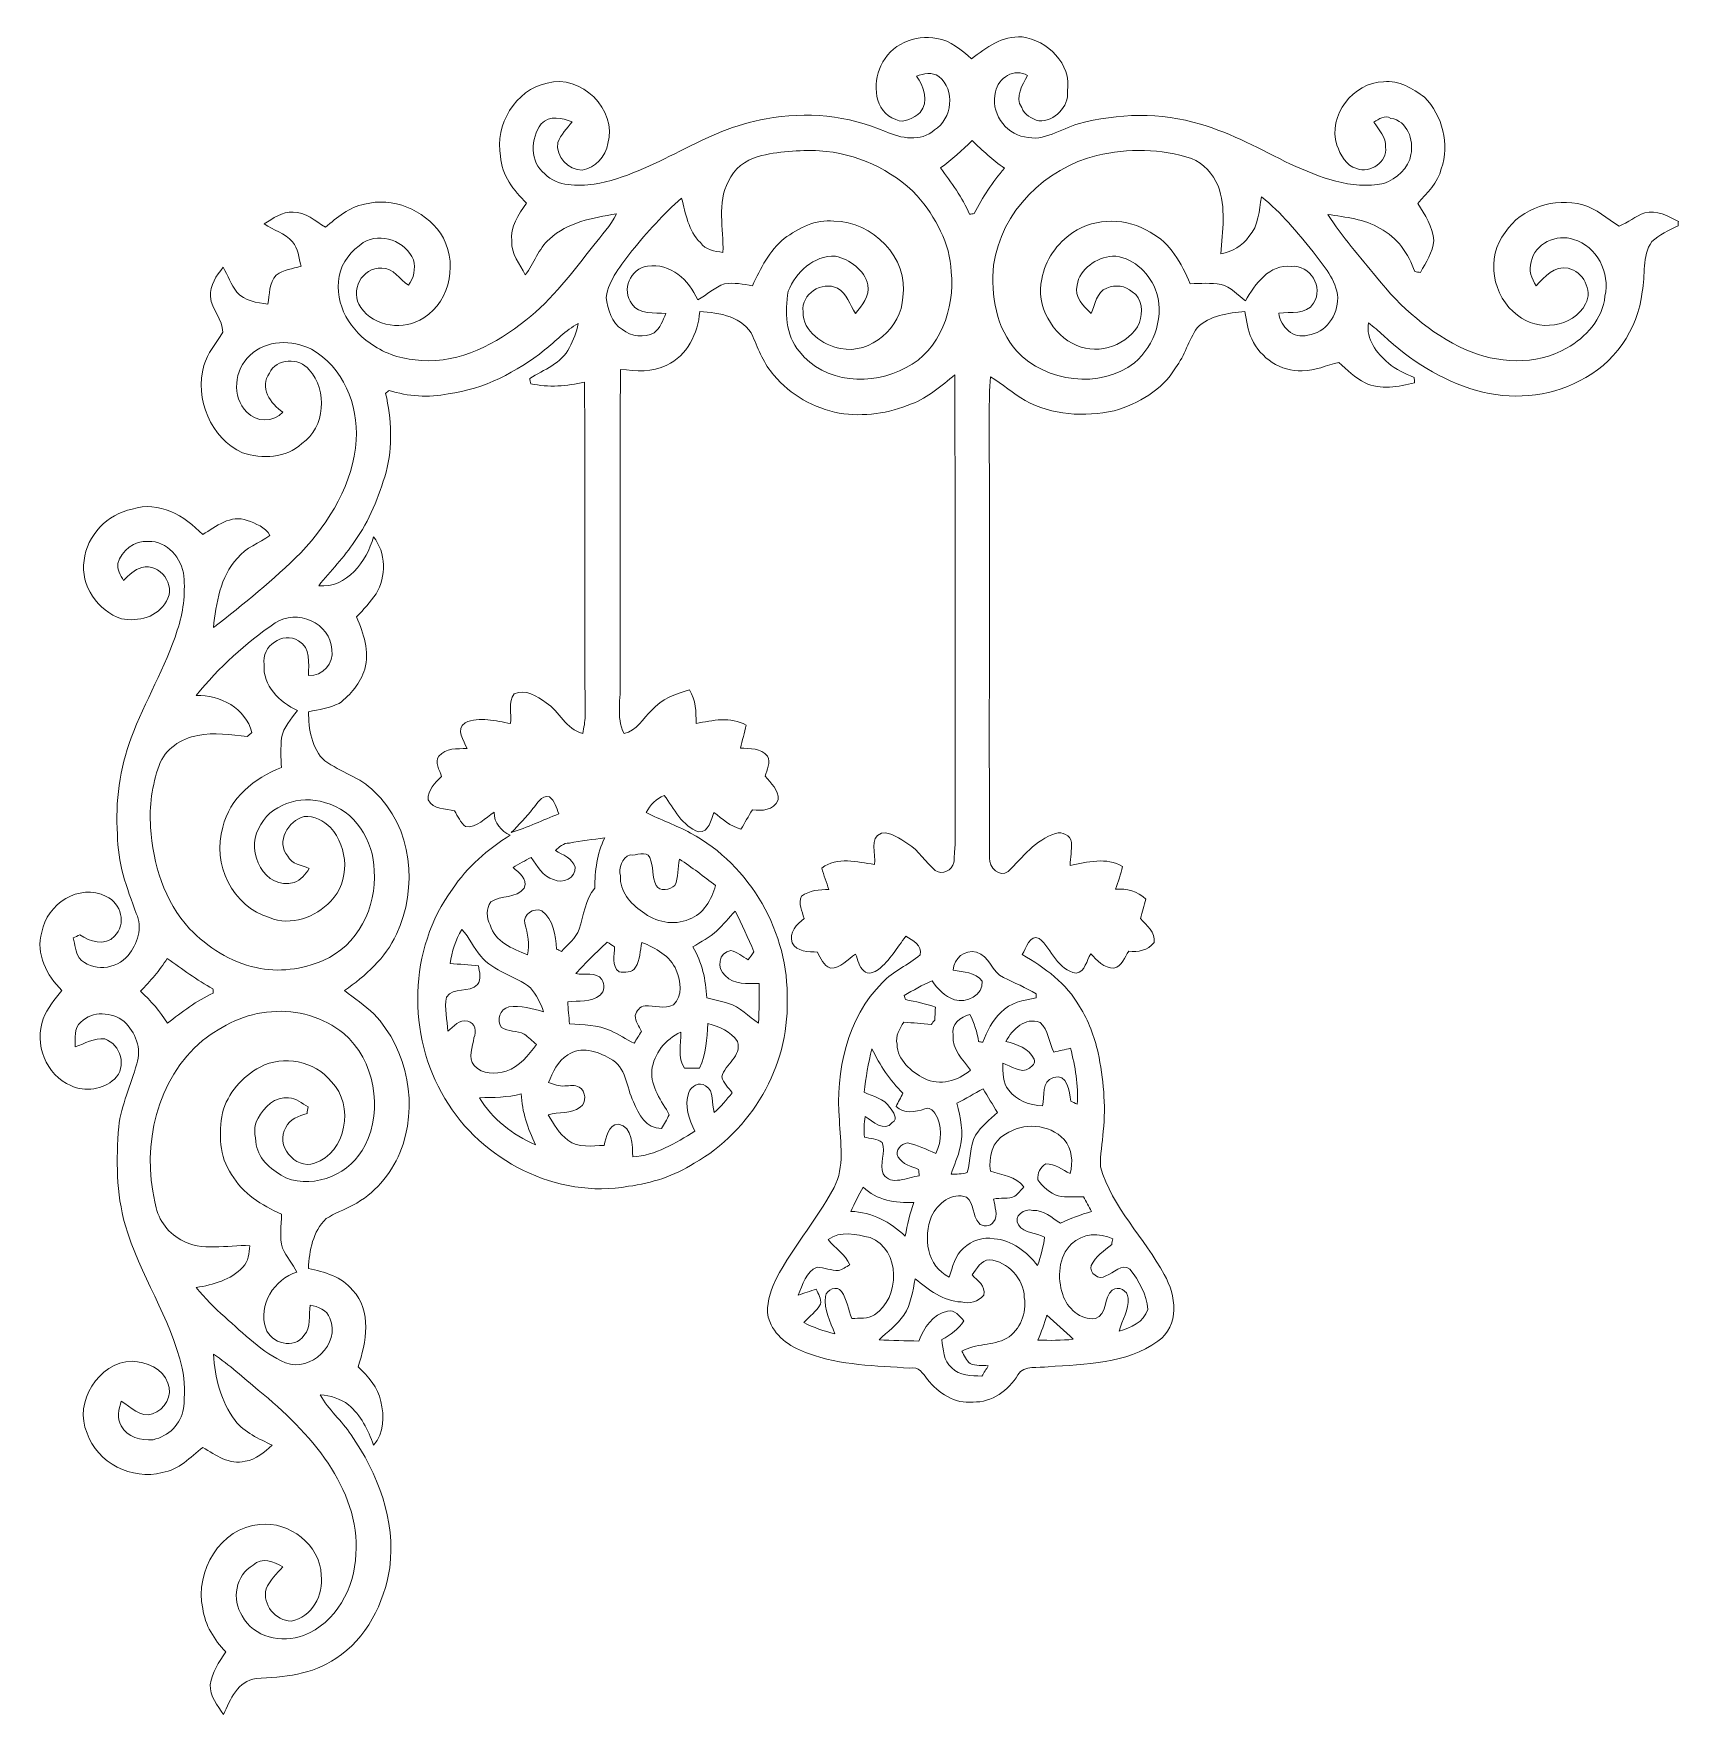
# Model space of a CAD drawing. Header units: centimetres. Extents: x -16.1 to 16, y -16.4 to 16.4.
import ezdxf

# ---------------------------------------------------------------- set-up
doc = ezdxf.new("R2010")
doc.units = ezdxf.units.CM
doc.header["$MEASUREMENT"] = 0
doc.layers.add('Layer 1', color=7, linetype='Continuous')

msp = doc.modelspace()

# ---------------------------------------------------------------- linework, layer by layer
at = {"layer": 'Layer 1', "color": 253, "lineweight": 9}
for points, knots in [([(0.42435, 15.79416), (0.60215, 16.20479), (1.09004, 16.4221), (1.51655, 16.32509), (1.51655, 16.32509), (1.78784, 16.29122), (1.99104, 16.09825), (2.19318, 15.93174), (2.19318, 15.93174), (2.47752, 16.15505), (2.79361, 16.38048), (3.17602, 16.35825), (3.17602, 16.35825), (3.66955, 16.29087), (4.14933, 15.83296), (4.06043, 15.30168), (4.06043, 15.30168), (4.10206, 14.99124), (3.80361, 14.70831), (3.50304, 14.71889), (3.50304, 14.71889), (3.3651, 14.76334), (3.22294, 14.83848), (3.16967, 14.98206), (3.16967, 14.98206), (3.02714, 15.18773), (3.18766, 15.41951), (3.28432, 15.60613), (3.28432, 15.60613), (3.03526, 15.75782), (2.70118, 15.56238), (2.66131, 15.28722), (2.66131, 15.28722), (2.55019, 14.90375), (2.83876, 14.47265), (3.22611, 14.40739), (3.22611, 14.40739), (3.60746, 14.30932), (3.92461, 14.56473), (4.27174, 14.6621), (4.27174, 14.6621), (5.04574, 14.87023), (5.88394, 14.89281), (6.6544, 14.65539), (6.6544, 14.65539), (7.27459, 14.47936), (7.83515, 14.15586), (8.41265, 13.87787), (8.41265, 13.87787), (8.98097, 13.62034), (9.59516, 13.37128), (10.23157, 13.49793), (10.23157, 13.49793), (10.47499, 13.59212), (10.72546, 13.78932), (10.75968, 14.06555), (10.75968, 14.06555), (10.82565, 14.34706), (10.68807, 14.72207), (10.36986, 14.76969), (10.36986, 14.76969), (10.24709, 14.84483), (10.14161, 14.751), (10.04072, 14.69773), (10.04072, 14.69773), (10.13138, 14.5425), (10.28484, 14.40457), (10.26473, 14.20842), (10.26473, 14.20842), (10.31483, 13.91668), (9.96205, 13.69654), (9.70523, 13.78862), (9.70523, 13.78862), (9.49568, 13.84753), (9.38702, 14.0592), (9.31752, 14.24793), (9.31752, 14.24793), (9.13514, 14.8219), (9.63644, 15.47701), (10.2291, 15.48054), (10.2291, 15.48054), (10.52967, 15.52534), (10.79531, 15.34613), (11.02779, 15.18244), (11.02779, 15.18244), (11.37492, 14.82296), (11.52803, 14.26346), (11.35411, 13.78685), (11.35411, 13.78685), (11.28779, 13.51239), (11.074, 13.31448), (10.89515, 13.10987), (10.89515, 13.10987), (11.03979, 12.88868), (11.19148, 12.65726), (11.20665, 12.38421), (11.20665, 12.38421), (11.18689, 12.15455), (11.05319, 11.96158), (10.94806, 11.76508), (10.94806, 11.76508), (10.91984, 11.76861), (10.8634, 11.77567), (10.83517, 11.7792), (10.83517, 11.7792), (10.71735, 12.12633), (10.49474, 12.45441), (10.15855, 12.62022), (10.15855, 12.62022), (9.85516, 12.81178), (9.48792, 12.83788), (9.1429, 12.89644), (9.1429, 12.89644), (9.41489, 12.45653), (9.76908, 12.07412), (10.09011, 11.67019), (10.09011, 11.67019), (10.55613, 11.08352), (11.13609, 10.57481), (11.82084, 10.26119), (11.82084, 10.26119), (12.4389, 9.98814), (13.19808, 9.94193), (13.79639, 10.28871), (13.79639, 10.28871), (14.17563, 10.49508), (14.50195, 10.85739), (14.5464, 11.30189), (14.5464, 11.30189), (14.64941, 11.75309), (14.38835, 12.27732), (13.93397, 12.40855), (13.93397, 12.40855), (13.60907, 12.52603), (13.1688, 12.32247), (13.10706, 11.9697), (13.10706, 11.9697), (13.0485, 11.80354), (13.12047, 11.64373), (13.20372, 11.50509), (13.20372, 11.50509), (13.37447, 11.67654), (13.5505, 11.89949), (13.82814, 11.84587), (13.82814, 11.84587), (14.11565, 11.78308), (14.31109, 11.42007), (14.16928, 11.1509), (14.16928, 11.1509), (13.92374, 10.68911), (13.22983, 10.5988), (12.84107, 10.9283), (12.84107, 10.9283), (12.35106, 11.28495), (12.21136, 12.06777), (12.60153, 12.54508), (12.60153, 12.54508), (12.91409, 13.03403), (13.56497, 13.2277), (14.11177, 13.08447), (14.11177, 13.08447), (14.382, 13.01145), (14.58485, 12.80472), (14.82086, 12.66784), (14.82086, 12.66784), (14.99407, 12.73769), (15.1433, 12.8594), (15.32039, 12.92466), (15.32039, 12.92466), (15.55852, 12.98852), (15.77618, 12.86258), (15.97797, 12.7571), (15.97797, 12.7571), (15.97691, 12.73593), (15.97409, 12.69324), (15.97268, 12.67208), (15.97268, 12.67208), (15.79029, 12.592), (15.60685, 12.50027), (15.45939, 12.36516), (15.45939, 12.36516), (15.2583, 12.07906), (15.34156, 11.71181), (15.27065, 11.38655), (15.27065, 11.38655), (15.19198, 10.65031), (14.71679, 9.96874), (14.04898, 9.64736), (14.04898, 9.64736), (13.4355, 9.3281), (12.70102, 9.27377), (12.03885, 9.46039), (12.03885, 9.46039), (11.35729, 9.66112), (10.73887, 10.04917), (10.22416, 10.53389), (10.22416, 10.53389), (10.13032, 10.62067), (10.03543, 10.70534), (9.931, 10.77837), (9.931, 10.77837), (9.88232, 10.46475), (10.09293, 10.18499), (10.32329, 9.99731), (10.32329, 9.99731), (10.46687, 9.86749), (10.64467, 9.78918), (10.82247, 9.71791), (10.82247, 9.71791), (10.8253, 9.69146), (10.83059, 9.63925), (10.83341, 9.61314), (10.83341, 9.61314), (10.5212, 9.532), (10.16842, 9.46533), (9.86574, 9.61138), (9.86574, 9.61138), (9.6696, 9.70557), (9.51579, 9.86573), (9.35704, 10.00966), (9.35704, 10.00966), (9.11785, 9.95851), (8.89172, 9.83998), (8.64195, 9.84703), (8.64195, 9.84703), (8.22427, 9.82234), (7.82774, 10.09539), (7.65594, 10.46827), (7.65594, 10.46827), (7.57762, 10.63584), (7.55505, 10.8207), (7.52365, 11.00061), (7.52365, 11.00061), (7.1998, 10.97028), (6.8322, 10.93147), (6.59337, 10.68382), (6.59337, 10.68382), (6.41945, 10.44287), (6.35737, 10.14054), (6.16898, 9.90665), (6.16898, 9.90665), (5.91569, 9.46815), (5.44297, 9.20427), (4.9706, 9.06457), (4.9706, 9.06457), (4.39239, 8.94463), (3.76304, 8.97602), (3.2374, 9.26495), (3.2374, 9.26495), (3.00033, 9.40288), (2.79396, 9.58598), (2.56112, 9.72956), (2.56112, 9.72956), (2.54031, 9.48296), (2.53678, 9.23496), (2.53643, 8.98731), (2.53643, 8.98731), (2.54454, 6.10582), (2.53396, 3.22363), (2.54066, 0.34214), (2.54066, 0.34214), (2.53114, 0.16716), (2.73998, -0.05191), (2.90861, 0.08073), (2.90861, 0.08073), (3.18977, 0.35272), (3.43637, 0.70444), (3.83112, 0.82015), (3.83112, 0.82015), (3.95742, 0.87025), (4.12287, 0.78664), (4.1398, 0.64765), (4.1398, 0.64765), (4.14686, 0.49772), (4.12534, 0.34849), (4.11335, 0.19927), (4.11335, 0.19927), (4.44849, 0.26382), (4.82314, 0.36542), (5.13711, 0.17633), (5.13711, 0.17633), (5.10254, 0.0264), (5.04997, -0.11859), (5.00023, -0.26429), (5.00023, -0.26429), (5.21648, -0.24735), (5.43415, -0.30662), (5.59184, -0.45902), (5.59184, -0.45902), (5.55903, -0.58425), (5.52375, -0.7102), (5.48777, -0.83508), (5.48777, -0.83508), (5.60454, -0.97266), (5.78975, -1.10107), (5.75129, -1.30604), (5.75129, -1.30604), (5.63311, -1.46408), (5.43767, -1.49407), (5.25635, -1.47255), (5.25635, -1.47255), (5.17697, -1.59249), (5.12547, -1.76606), (4.96954, -1.80381), (4.96954, -1.80381), (4.77516, -1.81439), (4.63899, -1.64964), (4.51516, -1.52405), (4.51516, -1.52405), (4.43579, -1.65529), (4.40792, -1.86872), (4.23364, -1.90364), (4.23364, -1.90364), (3.87452, -1.84438), (3.75845, -1.44045), (3.51115, -1.2249), (3.51115, -1.2249), (3.32348, -1.13917), (3.25962, -1.41716), (3.18166, -1.54205), (3.18166, -1.54205), (3.61699, -1.79499), (4.04879, -2.10226), (4.29644, -2.55311), (4.29644, -2.55311), (4.47706, -2.82616), (4.5836, -3.13907), (4.66227, -3.45481), (4.66227, -3.45481), (4.75822, -3.95681), (4.81679, -4.47257), (4.76034, -4.98304), (4.76034, -4.98304), (4.74517, -5.21552), (4.69367, -5.44659), (4.70813, -5.68013), (4.70813, -5.68013), (4.93179, -6.47776), (5.5675, -7.06337), (5.94814, -7.78233), (5.94814, -7.78233), (6.18874, -8.18027), (6.25012, -8.78034), (5.82714, -9.08091), (5.82714, -9.08091), (5.20766, -9.52259), (4.41568, -9.53282), (3.68719, -9.57832), (3.68719, -9.57832), (3.49563, -9.61466), (3.218, -9.53423), (3.09664, -9.73743), (3.09664, -9.73743), (2.91355, -10.04223), (2.58688, -10.27894), (2.22034, -10.26765), (2.22034, -10.26765), (1.86792, -10.31069), (1.53983, -10.09197), (1.3324, -9.82562), (1.3324, -9.82562), (1.24491, -9.71732), (1.16377, -9.55927), (0.98703, -9.60831), (0.98703, -9.60831), (0.32557, -9.55187), (-0.35882, -9.56139), (-0.98747, -9.32009), (-0.98747, -9.32009), (-1.30179, -9.21461), (-1.61718, -9.02235), (-1.74382, -8.69991), (-1.74382, -8.69991), (-1.84578, -8.46707), (-1.75476, -8.21872), (-1.67856, -7.99506), (-1.67856, -7.99506), (-1.36318, -7.30961), (-0.84071, -6.74763), (-0.4897, -6.08265), (-0.4897, -6.08265), (-0.27556, -5.68189), (-0.37081, -5.20388), (-0.38704, -4.77067), (-0.38704, -4.77067), (-0.46042, -3.81993), (-0.24099, -2.77889), (0.45434, -2.08603), (0.45434, -2.08603), (0.66036, -1.85743), (0.96128, -1.74736), (1.18882, -1.54699), (1.18882, -1.54699), (1.2375, -1.3646), (1.04171, -1.25524), (0.90871, -1.18257), (0.90871, -1.18257), (0.7422, -1.40623), (0.59368, -1.65211), (0.37849, -1.83344), (0.37849, -1.83344), (0.2977, -1.88636), (0.17035, -1.94104), (0.09027, -1.85955), (0.09027, -1.85955), (-0.00675, -1.77911), (-0.02438, -1.63906), (-0.07236, -1.53182), (-0.07236, -1.53182), (-0.22511, -1.62918), (-0.36199, -1.81051), (-0.56096, -1.80381), (-0.56096, -1.80381), (-0.69748, -1.75759), (-0.75463, -1.61154), (-0.81425, -1.49336), (-0.81425, -1.49336), (-0.98041, -1.48066), (-1.2203, -1.49054), (-1.30497, -1.31027), (-1.30497, -1.31027), (-1.37693, -1.11624), (-1.21501, -0.94479), (-1.07355, -0.83508), (-1.07355, -0.83508), (-1.11165, -0.69679), (-1.19913, -0.54333), (-1.12399, -0.40328), (-1.12399, -0.40328), (-0.97018, -0.28792), (-0.7758, -0.26675), (-0.59024, -0.27416), (-0.59024, -0.27416), (-0.63928, -0.13411), (-0.68866, 0.00594), (-0.72994, 0.14811), (-0.72994, 0.14811), (-0.42655, 0.37848), (-0.04096, 0.26418), (0.30017, 0.2169), (0.30017, 0.2169), (0.32663, 0.41834), (0.19152, 0.73937), (0.43352, 0.82756), (0.43352, 0.82756), (0.62508, 0.8579), (0.79441, 0.71503), (0.94752, 0.62083), (0.94752, 0.62083), (1.1673, 0.49137), (1.28901, 0.25677), (1.48374, 0.10013), (1.48374, 0.10013), (1.62168, 0.001), (1.81288, 0.10331), (1.84745, 0.25465), (1.84745, 0.25465), (1.8531, 0.33861), (1.86404, 0.50618), (1.86968, 0.58979), (1.86968, 0.58979), (1.86862, 3.64837), (1.86968, 6.7066), (1.86827, 9.76519), (1.86827, 9.76519), (1.5991, 9.55916), (1.3451, 9.31822), (1.0216, 9.19933), (1.0216, 9.19933), (0.57922, 9.01448), (0.08498, 8.94321), (-0.39021, 9.01977), (-0.39021, 9.01977), (-0.88093, 9.11502), (-1.34025, 9.37501), (-1.66374, 9.75778), (-1.66374, 9.75778), (-1.85389, 9.97791), (-1.96396, 10.2499), (-2.07296, 10.51519), (-2.07296, 10.51519), (-2.24724, 10.89937), (-2.73372, 10.98439), (-3.10978, 10.9992), (-3.10978, 10.9992), (-3.14365, 10.57763), (-3.35143, 10.13737), (-3.75395, 9.95569), (-3.75395, 9.95569), (-4.0337, 9.80646), (-4.35332, 9.84315), (-4.65459, 9.8742), (-4.65459, 9.8742), (-4.67541, 7.84996), (-4.65812, 5.82572), (-4.6613, 3.80148), (-4.6613, 3.80148), (-4.64189, 3.46034), (-4.74878, 3.09275), (-4.58686, 2.77243), (-4.58686, 2.77243), (-4.33392, 2.82323), (-4.21644, 3.06347), (-4.0457, 3.2261), (-4.0457, 3.2261), (-3.85273, 3.4353), (-3.58426, 3.55559), (-3.31157, 3.6205), (-3.31157, 3.6205), (-3.17928, 3.4293), (-3.18421, 3.19047), (-3.18069, 2.96787), (-3.18069, 2.96787), (-2.85613, 3.02925), (-2.51006, 3.10439), (-2.20349, 2.93682), (-2.20349, 2.93682), (-2.23948, 2.78618), (-2.27828, 2.6352), (-2.31744, 2.48491), (-2.31744, 2.48491), (-2.13646, 2.47786), (-1.91069, 2.49232), (-1.79074, 2.32828), (-1.79074, 2.32828), (-1.71207, 2.2041), (-1.80521, 2.06299), (-1.83413, 1.93811), (-1.83413, 1.93811), (-1.72407, 1.80052), (-1.56426, 1.67352), (-1.57872, 1.47491), (-1.57872, 1.47491), (-1.67609, 1.27312), (-1.89199, 1.25372), (-2.08355, 1.28582), (-2.08355, 1.28582), (-2.15798, 1.15812), (-2.23136, 1.03006), (-2.30721, 0.90306), (-2.30721, 0.90306), (-2.51041, 0.96268), (-2.67163, 1.10061), (-2.83285, 1.23114), (-2.83285, 1.23114), (-2.884, 1.09003), (-2.93127, 0.84132), (-3.12918, 0.8512), (-3.12918, 0.8512), (-3.45127, 0.96091), (-3.61496, 1.30663), (-3.80263, 1.56346), (-3.80263, 1.56346), (-3.96103, 1.50419), (-4.06933, 1.37402), (-4.15682, 1.23361), (-4.15682, 1.23361), (-3.8746, 1.08297), (-3.56874, 0.98243), (-3.28758, 0.82968), (-3.28758, 0.82968), (-2.122, 0.20138), (-1.36282, -1.11942), (-1.40586, -2.44269), (-1.40586, -2.44269), (-1.36847, -3.72468), (-2.10789, -4.98022), (-3.21843, -5.61063), (-3.21843, -5.61063), (-3.6019, -5.85864), (-4.04676, -5.99798), (-4.4969, -6.06042), (-4.4969, -6.06042), (-5.8939, -6.3109), (-7.3731, -5.5556), (-8.08112, -4.34557), (-8.08112, -4.34557), (-8.82831, -3.11191), (-8.79091, -1.43092), (-7.9326, -0.26146), (-7.9326, -0.26146), (-7.64156, 0.16646), (-7.24645, 0.51747), (-6.80618, 0.78664), (-6.80618, 0.78664), (-6.98751, 0.87166), (-7.12016, 1.01983), (-7.12192, 1.23467), (-7.12192, 1.23467), (-7.29408, 1.13025), (-7.456, 0.92387), (-7.67825, 0.95492), (-7.67825, 0.95492), (-7.77915, 1.03323), (-7.82818, 1.15565), (-7.89062, 1.26324), (-7.89062, 1.26324), (-8.06666, 1.3091), (-8.3062, 1.28653), (-8.40497, 1.47491), (-8.40497, 1.47491), (-8.42261, 1.67388), (-8.27021, 1.80546), (-8.14709, 1.93246), (-8.14709, 1.93246), (-8.1792, 2.05876), (-8.29244, 2.20692), (-8.19613, 2.32969), (-8.19613, 2.32969), (-8.06701, 2.49726), (-7.83806, 2.46763), (-7.64932, 2.47927), (-7.64932, 2.47927), (-7.70965, 2.63484), (-7.87651, 2.8518), (-7.6846, 2.98233), (-7.6846, 2.98233), (-7.40414, 3.11003), (-7.09052, 3.01196), (-6.79878, 2.96716), (-6.79878, 2.96716), (-6.77549, 3.15413), (-6.85875, 3.38626), (-6.72822, 3.54466), (-6.72822, 3.54466), (-6.51303, 3.65084), (-6.27949, 3.49139), (-6.10733, 3.37285), (-6.10733, 3.37285), (-5.84028, 3.20528), (-5.72245, 2.84827), (-5.39296, 2.77384), (-5.39296, 2.77384), (-5.37073, 2.88496), (-5.34533, 2.99679), (-5.34498, 3.11109), (-5.34498, 3.11109), (-5.36262, 5.28279), (-5.33651, 7.4552), (-5.35838, 9.62655), (-5.35838, 9.62655), (-5.70199, 9.54858), (-6.05653, 9.5133), (-6.40402, 9.59374), (-6.40402, 9.59374), (-6.40966, 9.61949), (-6.4206, 9.67064), (-6.42624, 9.6964), (-6.42624, 9.6964), (-6.15037, 9.86714), (-5.80359, 9.98991), (-5.65295, 10.29682), (-5.65295, 10.29682), (-5.57005, 10.44287), (-5.51466, 10.60233), (-5.48009, 10.76602), (-5.48009, 10.76602), (-5.72915, 10.63761), (-5.91613, 10.42276), (-6.1352, 10.25237), (-6.1352, 10.25237), (-6.67813, 9.81951), (-7.32124, 9.49037), (-8.01515, 9.39406), (-8.01515, 9.39406), (-8.39862, 9.3161), (-8.79797, 9.34644), (-9.1705, 9.46286), (-9.1705, 9.46286), (-9.19237, 9.44381), (-9.21389, 9.4244), (-9.23576, 9.405), (-9.23576, 9.405), (-9.12076, 8.90229), (-9.09606, 8.37066), (-9.22695, 7.8683), (-9.22695, 7.8683), (-9.36665, 7.3924), (-9.55009, 6.9225), (-9.84466, 6.51893), (-9.84466, 6.51893), (-10.04327, 6.2046), (-10.31209, 5.94531), (-10.54069, 5.65462), (-10.54069, 5.65462), (-9.99318, 5.59676), (-9.60301, 6.12981), (-9.4746, 6.60641), (-9.4746, 6.60641), (-9.22306, 6.30091), (-9.22518, 5.82819), (-9.42062, 5.49516), (-9.42062, 5.49516), (-9.5328, 5.33324), (-9.67074, 5.19107), (-9.80162, 5.04396), (-9.80162, 5.04396), (-9.66756, 4.72576), (-9.54268, 4.3698), (-9.64393, 4.02479), (-9.64393, 4.02479), (-9.72789, 3.75456), (-9.91733, 3.52772), (-10.14029, 3.35945), (-10.14029, 3.35945), (-10.32726, 3.26596), (-10.53787, 3.24056), (-10.7393, 3.19505), (-10.7393, 3.19505), (-10.74142, 2.85956), (-10.67968, 2.47503), (-10.42251, 2.23585), (-10.42251, 2.23585), (-10.11206, 2.02242), (-9.73318, 1.91623), (-9.4626, 1.64248), (-9.4626, 1.64248), (-8.70977, 0.95139), (-8.60147, -0.24841), (-9.0248, -1.14517), (-9.0248, -1.14517), (-9.24353, -1.60766), (-9.62523, -1.95762), (-10.03939, -2.24337), (-10.03939, -2.24337), (-9.84607, -2.3933), (-9.6397, -2.527), (-9.46472, -2.69916), (-9.46472, -2.69916), (-8.7962, -3.40365), (-8.58877, -4.50926), (-8.95742, -5.40743), (-8.95742, -5.40743), (-9.14157, -5.83465), (-9.45978, -6.21106), (-9.87465, -6.42872), (-9.87465, -6.42872), (-10.04751, -6.51833), (-10.23307, -6.58324), (-10.39605, -6.69119), (-10.39605, -6.69119), (-10.65922, -6.94166), (-10.72096, -7.31384), (-10.74318, -7.66062), (-10.74318, -7.66062), (-10.42851, -7.73083), (-10.08843, -7.8222), (-9.87994, -8.08854), (-9.87994, -8.08854), (-9.49682, -8.4893), (-9.61465, -9.10313), (-9.77269, -9.57938), (-9.77269, -9.57938), (-9.58149, -9.76741), (-9.38146, -9.9812), (-9.33031, -10.25425), (-9.33031, -10.25425), (-9.26152, -10.53964), (-9.26293, -10.8769), (-9.47142, -11.10585), (-9.47142, -11.10585), (-9.57937, -10.81516), (-9.71625, -10.52236), (-9.96037, -10.32057), (-9.96037, -10.32057), (-10.12088, -10.20062), (-10.31421, -10.1403), (-10.51211, -10.12654), (-10.51211, -10.12654), (-10.35407, -10.41723), (-10.09196, -10.63172), (-9.91133, -10.90724), (-9.91133, -10.90724), (-9.38816, -11.65689), (-9.03927, -12.57411), (-9.15463, -13.50086), (-9.15463, -13.50086), (-9.26716, -14.18948), (-9.60406, -14.8841), (-10.20978, -15.26722), (-10.20978, -15.26722), (-10.6557, -15.59036), (-11.23143, -15.62811), (-11.76165, -15.66198), (-11.76165, -15.66198), (-12.12078, -15.70325), (-12.26577, -16.07155), (-12.40089, -16.35977), (-12.40089, -16.35977), (-12.51977, -16.18726), (-12.66688, -16.00417), (-12.65559, -15.78333), (-12.65559, -15.78333), (-12.62808, -15.54309), (-12.48802, -15.33566), (-12.35397, -15.14092), (-12.35397, -15.14092), (-12.57763, -14.90633), (-12.76213, -14.62058), (-12.8027, -14.29214), (-12.8027, -14.29214), (-12.9611, -13.57741), (-12.45804, -12.70958), (-11.68969, -12.65702), (-11.68969, -12.65702), (-11.11642, -12.58999), (-10.51247, -13.05072), (-10.49306, -13.64127), (-10.49306, -13.64127), (-10.43697, -14.02615), (-10.6811, -14.46818), (-11.07973, -14.54297), (-11.07973, -14.54297), (-11.38418, -14.53203), (-11.64594, -14.217), (-11.56586, -13.91361), (-11.56586, -13.91361), (-11.49954, -13.74181), (-11.35455, -13.61904), (-11.24166, -13.47899), (-11.24166, -13.47899), (-11.41875, -13.39115), (-11.64735, -13.27579), (-11.8188, -13.44971), (-11.8188, -13.44971), (-12.16276, -13.62786), (-12.2439, -14.13127), (-12.03329, -14.43925), (-12.03329, -14.43925), (-11.81386, -14.85553), (-11.25789, -14.98535), (-10.83985, -14.81954), (-10.83985, -14.81954), (-10.20132, -14.58318), (-9.83831, -13.89103), (-9.81644, -13.23663), (-9.81644, -13.23663), (-9.76634, -12.59987), (-10.01188, -11.9825), (-10.35901, -11.46216), (-10.35901, -11.46216), (-10.72837, -10.91288), (-11.21203, -10.45357), (-11.71932, -10.03376), (-11.71932, -10.03376), (-12.01107, -9.80057), (-12.27953, -9.53634), (-12.59633, -9.33597), (-12.59633, -9.33597), (-12.56175, -9.79105), (-12.45098, -10.25742), (-12.17193, -10.62748), (-12.17193, -10.62748), (-11.99166, -10.8649), (-11.70627, -10.98097), (-11.44803, -11.1115), (-11.44803, -11.1115), (-11.60396, -11.24061), (-11.76518, -11.39301), (-11.97544, -11.42088), (-11.97544, -11.42088), (-12.28094, -11.50132), (-12.55293, -11.302), (-12.79988, -11.15242), (-12.79988, -11.15242), (-13.04153, -11.34609), (-13.2726, -11.58986), (-13.59328, -11.64207), (-13.59328, -11.64207), (-14.17995, -11.80118), (-14.86716, -11.4544), (-15.06083, -10.87231), (-15.06083, -10.87231), (-15.32541, -10.268), (-14.83682, -9.4986), (-14.18241, -9.46826), (-14.18241, -9.46826), (-13.90372, -9.48766), (-13.58481, -9.61149), (-13.48497, -9.89653), (-13.48497, -9.89653), (-13.3809, -10.13395), (-13.54706, -10.42111), (-13.78307, -10.49802), (-13.78307, -10.49802), (-14.02472, -10.57704), (-14.20111, -10.35937), (-14.39373, -10.25354), (-14.39373, -10.25354), (-14.43818, -10.40735), (-14.48545, -10.58515), (-14.39267, -10.73226), (-14.39267, -10.73226), (-14.27484, -10.95557), (-14.00356, -11.02365), (-13.77108, -11.00178), (-13.77108, -11.00178), (-13.47686, -10.93969), (-13.22321, -10.69592), (-13.1777, -10.39359), (-13.1777, -10.39359), (-13.15054, -10.13254), (-13.15089, -9.8669), (-13.20593, -9.60972), (-13.20593, -9.60972), (-13.42994, -8.623), (-14.03707, -7.78198), (-14.31647, -6.81466), (-14.31647, -6.81466), (-14.49215, -6.19342), (-14.49321, -5.53761), (-14.44206, -4.89908), (-14.44206, -4.89908), (-14.39267, -4.47151), (-14.20393, -4.0831), (-14.08999, -3.67318), (-14.08999, -3.67318), (-13.98415, -3.37543), (-14.12138, -3.05299), (-14.33587, -2.8438), (-14.33587, -2.8438), (-14.57365, -2.65929), (-14.95782, -2.63037), (-15.17866, -2.85791), (-15.17866, -2.85791), (-15.32365, -2.97609), (-15.28661, -3.17541), (-15.2912, -3.34086), (-15.2912, -3.34086), (-15.10528, -3.27383), (-14.92043, -3.16165), (-14.71511, -3.1867), (-14.71511, -3.1867), (-14.39902, -3.28512), (-14.2759, -3.73668), (-14.52496, -3.96951), (-14.52496, -3.96951), (-14.7451, -4.17447), (-15.10211, -4.22739), (-15.37375, -4.0958), (-15.37375, -4.0958), (-15.8574, -3.89684), (-16.10223, -3.27595), (-15.91385, -2.79405), (-15.91385, -2.79405), (-15.83906, -2.58345), (-15.6856, -2.41341), (-15.54908, -2.23984), (-15.54908, -2.23984), (-15.84717, -1.95092), (-16.06695, -1.52723), (-15.94242, -1.10354), (-15.94242, -1.10354), (-15.84823, -0.55603), (-15.21323, -0.13905), (-14.68618, -0.40681), (-14.68618, -0.40681), (-14.39126, -0.53028), (-14.28437, -0.95467), (-14.52426, -1.18327), (-14.52426, -1.18327), (-14.71088, -1.37695), (-15.0058, -1.29052), (-15.203, -1.15505), (-15.203, -1.15505), (-15.24498, -1.17516), (-15.28696, -1.19527), (-15.32894, -1.21573), (-15.32894, -1.21573), (-15.29508, -1.34449), (-15.28908, -1.49019), (-15.21253, -1.60449), (-15.21253, -1.60449), (-14.97511, -1.88777), (-14.48086, -1.8345), (-14.25826, -1.5558), (-14.25826, -1.5558), (-14.07235, -1.34026), (-13.9771, -1.00865), (-14.09881, -0.73877), (-14.09881, -0.73877), (-14.28543, -0.24382), (-14.47028, 0.26488), (-14.46499, 0.80216), (-14.46499, 0.80216), (-14.5112, 1.44175), (-14.4276, 2.08698), (-14.19794, 2.68635), (-14.19794, 2.68635), (-13.9323, 3.40108), (-13.52942, 4.05971), (-13.29941, 4.7889), (-13.29941, 4.7889), (-13.18017, 5.1251), (-13.1449, 5.4874), (-13.16959, 5.84195), (-13.16959, 5.84195), (-13.20945, 6.18767), (-13.49661, 6.53163), (-13.86562, 6.51822), (-13.86562, 6.51822), (-14.13479, 6.5475), (-14.38491, 6.33583), (-14.46146, 6.08889), (-14.46146, 6.08889), (-14.4731, 5.96753), (-14.40502, 5.85958), (-14.34963, 5.75693), (-14.34963, 5.75693), (-14.23992, 5.85112), (-14.14008, 5.97776), (-13.99086, 6.00775), (-13.99086, 6.00775), (-13.63914, 6.11288), (-13.30894, 5.6525), (-13.51355, 5.35511), (-13.51355, 5.35511), (-13.67195, 5.03973), (-14.066, 4.94589), (-14.38879, 5.01045), (-14.38879, 5.01045), (-14.84952, 5.16179), (-15.19348, 5.65674), (-15.11798, 6.14604), (-15.11798, 6.14604), (-15.0626, 6.63746), (-14.66255, 7.05197), (-14.181, 7.14722), (-14.181, 7.14722), (-13.65995, 7.31973), (-13.15336, 7.01634), (-12.80411, 6.65263), (-12.80411, 6.65263), (-12.54694, 6.80644), (-12.25378, 7.04986), (-11.93416, 6.92815), (-11.93416, 6.92815), (-11.77153, 6.86535), (-11.58244, 6.79797), (-11.49213, 6.63534), (-11.49213, 6.63534), (-11.70133, 6.48365), (-11.96133, 6.40039), (-12.12678, 6.19155), (-12.12678, 6.19155), (-12.4665, 5.82713), (-12.53953, 5.31207), (-12.59597, 4.83865), (-12.59597, 4.83865), (-12.00436, 5.29443), (-11.41875, 5.7661), (-10.89241, 6.29703), (-10.89241, 6.29703), (-10.32303, 6.89534), (-9.86794, 7.65416), (-9.81079, 8.49448), (-9.81079, 8.49448), (-9.76317, 9.17922), (-10.06867, 9.92429), (-10.68462, 10.2679), (-10.68462, 10.2679), (-11.06174, 10.45205), (-11.56904, 10.45522), (-11.88266, 10.14478), (-11.88266, 10.14478), (-12.18957, 9.87349), (-12.24531, 9.33691), (-11.94298, 9.03952), (-11.94298, 9.03952), (-11.76412, 8.8395), (-11.41699, 8.83421), (-11.23884, 9.04058), (-11.23884, 9.04058), (-11.47943, 9.19157), (-11.70697, 9.53376), (-11.50377, 9.80117), (-11.50377, 9.80117), (-11.37254, 10.0975), (-10.91816, 10.10773), (-10.72943, 9.86502), (-10.72943, 9.86502), (-10.35866, 9.4678), (-10.41686, 8.74319), (-10.86807, 8.42569), (-10.86807, 8.42569), (-11.17745, 8.14558), (-11.647, 8.11489), (-12.028, 8.24754), (-12.028, 8.24754), (-12.65171, 8.52165), (-12.96216, 9.30552), (-12.78153, 9.94651), (-12.78153, 9.94651), (-12.71698, 10.19416), (-12.5353, 10.37973), (-12.41429, 10.59704), (-12.41429, 10.59704), (-12.40653, 10.85139), (-12.63936, 11.0366), (-12.65065, 11.29201), (-12.65065, 11.29201), (-12.66265, 11.50826), (-12.54235, 11.70899), (-12.4023, 11.86492), (-12.4023, 11.86492), (-12.31551, 11.70335), (-12.25201, 11.52696), (-12.14089, 11.37985), (-12.14089, 11.37985), (-11.98743, 11.20135), (-11.7479, 11.18088), (-11.5327, 11.14208), (-11.5327, 11.14208), (-11.49813, 11.33046), (-11.51612, 11.564), (-11.36901, 11.71181), (-11.36901, 11.71181), (-11.23213, 11.82047), (-11.04728, 11.83493), (-10.88676, 11.8882), (-10.88676, 11.8882), (-10.92839, 12.05048), (-10.93968, 12.23146), (-11.05539, 12.36163), (-11.05539, 12.36163), (-11.20074, 12.53132), (-11.4251, 12.58847), (-11.60643, 12.70912), (-11.60643, 12.70912), (-11.43357, 12.8153), (-11.2593, 12.95641), (-11.04128, 12.93736), (-11.04128, 12.93736), (-10.79716, 12.94654), (-10.60878, 12.76415), (-10.41122, 12.64738), (-10.41122, 12.64738), (-10.18086, 12.83224), (-9.95014, 13.04743), (-9.64569, 13.09435), (-9.64569, 13.09435), (-9.101, 13.24569), (-8.48752, 12.98605), (-8.16826, 12.53061), (-8.16826, 12.53061), (-7.82007, 12.01132), (-7.95306, 11.21722), (-8.49317, 10.87961), (-8.49317, 10.87961), (-8.87311, 10.62244), (-9.45696, 10.69617), (-9.7226, 11.08246), (-9.7226, 11.08246), (-9.94767, 11.39185), (-9.69614, 11.87903), (-9.31267, 11.84693), (-9.31267, 11.84693), (-9.07913, 11.86563), (-8.96942, 11.61868), (-8.79232, 11.51532), (-8.79232, 11.51532), (-8.68296, 11.65043), (-8.6498, 11.84199), (-8.69425, 12.0085), (-8.69425, 12.0085), (-8.83854, 12.37398), (-9.33172, 12.55672), (-9.67215, 12.34505), (-9.67215, 12.34505), (-9.89793, 12.19477), (-10.10183, 11.96617), (-10.14099, 11.68818), (-10.14099, 11.68818), (-10.2493, 11.14384), (-9.9138, 10.59986), (-9.45519, 10.32857), (-9.45519, 10.32857), (-9.18285, 10.15148), (-8.86147, 10.0594), (-8.53726, 10.04917), (-8.53726, 10.04917), (-7.7795, 9.98991), (-7.07712, 10.37831), (-6.50103, 10.83128), (-6.50103, 10.83128), (-5.98315, 11.24403), (-5.58346, 11.77743), (-5.17706, 12.2946), (-5.17706, 12.2946), (-5.0243, 12.49286), (-4.84403, 12.6756), (-4.73644, 12.90456), (-4.73644, 12.90456), (-5.1947, 12.83365), (-5.68823, 12.74157), (-6.04101, 12.41596), (-6.04101, 12.41596), (-6.25761, 12.22616), (-6.34087, 11.94006), (-6.51303, 11.7164), (-6.51303, 11.7164), (-6.6238, 11.92313), (-6.78643, 12.12598), (-6.7769, 12.37363), (-6.7769, 12.37363), (-6.81853, 12.65514), (-6.6365, 12.89221), (-6.49045, 13.11234), (-6.49045, 13.11234), (-6.73386, 13.36916), (-6.98081, 13.65491), (-6.99492, 14.02956), (-6.99492, 14.02956), (-7.1124, 14.63564), (-6.70705, 15.33343), (-6.08722, 15.45302), (-6.08722, 15.45302), (-5.42435, 15.65023), (-4.71739, 14.9355), (-4.90118, 14.27757), (-4.90118, 14.27757), (-4.9414, 14.0271), (-5.15095, 13.80379), (-5.40248, 13.76145), (-5.40248, 13.76145), (-5.67588, 13.76322), (-5.92177, 14.0218), (-5.87767, 14.30015), (-5.87767, 14.30015), (-5.81558, 14.45219), (-5.7034, 14.57708), (-5.59616, 14.69949), (-5.59616, 14.69949), (-5.79759, 14.77675), (-6.03078, 14.83425), (-6.20435, 14.66174), (-6.20435, 14.66174), (-6.4086, 14.37881), (-6.43224, 13.91456), (-6.13203, 13.68702), (-6.13203, 13.68702), (-5.87803, 13.43196), (-5.49879, 13.44925), (-5.17, 13.48488), (-5.17, 13.48488), (-3.97444, 13.69443), (-3.01806, 14.57178), (-1.81544, 14.75735), (-1.81544, 14.75735), (-1.0358, 14.90904), (-0.21347, 14.82684), (0.51642, 14.51181), (0.51642, 14.51181), (0.81382, 14.37846), (1.20293, 14.30438), (1.46681, 14.54286), (1.46681, 14.54286), (1.81535, 14.75135), (1.88273, 15.33061), (1.55394, 15.58673), (1.55394, 15.58673), (1.42659, 15.6781), (1.25585, 15.64388), (1.11826, 15.59308), (1.11826, 15.59308), (1.25867, 15.39693), (1.36274, 15.08825), (1.19199, 14.88505), (1.19199, 14.88505), (1.06535, 14.78028), (0.88084, 14.66033), (0.71363, 14.74676), (0.71363, 14.74676), (0.29241, 14.89422), (0.25219, 15.44773), (0.42435, 15.79416), (0.42435, 15.79416), (0.42435, 15.79416), (0.42435, 15.79416), (0.42435, 15.79416)], [0, 0, 0, 0, 0.00311526, 0.00311526, 0.00311526, 0.00311526, 0.00623053, 0.00623053, 0.00623053, 0.00623053, 0.00934579, 0.00934579, 0.00934579, 0.00934579, 0.01246106, 0.01246106, 0.01246106, 0.01246106, 0.01557632, 0.01557632, 0.01557632, 0.01557632, 0.01869159, 0.01869159, 0.01869159, 0.01869159, 0.02180685, 0.02180685, 0.02180685, 0.02180685, 0.02492212, 0.02492212, 0.02492212, 0.02492212, 0.02803738, 0.02803738, 0.02803738, 0.02803738, 0.03115265, 0.03115265, 0.03115265, 0.03115265, 0.03426791, 0.03426791, 0.03426791, 0.03426791, 0.03738318, 0.03738318, 0.03738318, 0.03738318, 0.04049844, 0.04049844, 0.04049844, 0.04049844, 0.04361371, 0.04361371, 0.04361371, 0.04361371, 0.04672897, 0.04672897, 0.04672897, 0.04672897, 0.04984424, 0.04984424, 0.04984424, 0.04984424, 0.0529595, 0.0529595, 0.0529595, 0.0529595, 0.05607477, 0.05607477, 0.05607477, 0.05607477, 0.05919003, 0.05919003, 0.05919003, 0.05919003, 0.0623053, 0.0623053, 0.0623053, 0.0623053, 0.06542056, 0.06542056, 0.06542056, 0.06542056, 0.06853583, 0.06853583, 0.06853583, 0.06853583, 0.07165109, 0.07165109, 0.07165109, 0.07165109, 0.07476636, 0.07476636, 0.07476636, 0.07476636, 0.07788162, 0.07788162, 0.07788162, 0.07788162, 0.08099688, 0.08099688, 0.08099688, 0.08099688, 0.08411215, 0.08411215, 0.08411215, 0.08411215, 0.08722741, 0.08722741, 0.08722741, 0.08722741, 0.09034268, 0.09034268, 0.09034268, 0.09034268, 0.09345794, 0.09345794, 0.09345794, 0.09345794, 0.09657321, 0.09657321, 0.09657321, 0.09657321, 0.09968847, 0.09968847, 0.09968847, 0.09968847, 0.10280374, 0.10280374, 0.10280374, 0.10280374, 0.105919, 0.105919, 0.105919, 0.105919, 0.10903427, 0.10903427, 0.10903427, 0.10903427, 0.11214953, 0.11214953, 0.11214953, 0.11214953, 0.1152648, 0.1152648, 0.1152648, 0.1152648, 0.11838006, 0.11838006, 0.11838006, 0.11838006, 0.12149533, 0.12149533, 0.12149533, 0.12149533, 0.12461059, 0.12461059, 0.12461059, 0.12461059, 0.12772586, 0.12772586, 0.12772586, 0.12772586, 0.13084112, 0.13084112, 0.13084112, 0.13084112, 0.13395639, 0.13395639, 0.13395639, 0.13395639, 0.13707165, 0.13707165, 0.13707165, 0.13707165, 0.14018692, 0.14018692, 0.14018692, 0.14018692, 0.14330218, 0.14330218, 0.14330218, 0.14330218, 0.14641745, 0.14641745, 0.14641745, 0.14641745, 0.14953271, 0.14953271, 0.14953271, 0.14953271, 0.15264798, 0.15264798, 0.15264798, 0.15264798, 0.15576324, 0.15576324, 0.15576324, 0.15576324, 0.1588785, 0.1588785, 0.1588785, 0.1588785, 0.16199377, 0.16199377, 0.16199377, 0.16199377, 0.16510903, 0.16510903, 0.16510903, 0.16510903, 0.1682243, 0.1682243, 0.1682243, 0.1682243, 0.17133956, 0.17133956, 0.17133956, 0.17133956, 0.17445483, 0.17445483, 0.17445483, 0.17445483, 0.17757009, 0.17757009, 0.17757009, 0.17757009, 0.18068536, 0.18068536, 0.18068536, 0.18068536, 0.18380062, 0.18380062, 0.18380062, 0.18380062, 0.18691589, 0.18691589, 0.18691589, 0.18691589, 0.19003115, 0.19003115, 0.19003115, 0.19003115, 0.19314642, 0.19314642, 0.19314642, 0.19314642, 0.19626168, 0.19626168, 0.19626168, 0.19626168, 0.19937695, 0.19937695, 0.19937695, 0.19937695, 0.20249221, 0.20249221, 0.20249221, 0.20249221, 0.20560748, 0.20560748, 0.20560748, 0.20560748, 0.20872274, 0.20872274, 0.20872274, 0.20872274, 0.21183801, 0.21183801, 0.21183801, 0.21183801, 0.21495327, 0.21495327, 0.21495327, 0.21495327, 0.21806854, 0.21806854, 0.21806854, 0.21806854, 0.2211838, 0.2211838, 0.2211838, 0.2211838, 0.22429907, 0.22429907, 0.22429907, 0.22429907, 0.22741433, 0.22741433, 0.22741433, 0.22741433, 0.2305296, 0.2305296, 0.2305296, 0.2305296, 0.23364486, 0.23364486, 0.23364486, 0.23364486, 0.23676012, 0.23676012, 0.23676012, 0.23676012, 0.23987539, 0.23987539, 0.23987539, 0.23987539, 0.24299065, 0.24299065, 0.24299065, 0.24299065, 0.24610592, 0.24610592, 0.24610592, 0.24610592, 0.24922118, 0.24922118, 0.24922118, 0.24922118, 0.25233645, 0.25233645, 0.25233645, 0.25233645, 0.25545171, 0.25545171, 0.25545171, 0.25545171, 0.25856698, 0.25856698, 0.25856698, 0.25856698, 0.26168224, 0.26168224, 0.26168224, 0.26168224, 0.26479751, 0.26479751, 0.26479751, 0.26479751, 0.26791277, 0.26791277, 0.26791277, 0.26791277, 0.27102804, 0.27102804, 0.27102804, 0.27102804, 0.2741433, 0.2741433, 0.2741433, 0.2741433, 0.27725857, 0.27725857, 0.27725857, 0.27725857, 0.28037383, 0.28037383, 0.28037383, 0.28037383, 0.2834891, 0.2834891, 0.2834891, 0.2834891, 0.28660436, 0.28660436, 0.28660436, 0.28660436, 0.28971963, 0.28971963, 0.28971963, 0.28971963, 0.29283489, 0.29283489, 0.29283489, 0.29283489, 0.29595016, 0.29595016, 0.29595016, 0.29595016, 0.29906542, 0.29906542, 0.29906542, 0.29906542, 0.30218069, 0.30218069, 0.30218069, 0.30218069, 0.30529595, 0.30529595, 0.30529595, 0.30529595, 0.30841121, 0.30841121, 0.30841121, 0.30841121, 0.31152648, 0.31152648, 0.31152648, 0.31152648, 0.31464174, 0.31464174, 0.31464174, 0.31464174, 0.31775701, 0.31775701, 0.31775701, 0.31775701, 0.32087227, 0.32087227, 0.32087227, 0.32087227, 0.32398754, 0.32398754, 0.32398754, 0.32398754, 0.3271028, 0.3271028, 0.3271028, 0.3271028, 0.33021807, 0.33021807, 0.33021807, 0.33021807, 0.33333333, 0.33333333, 0.33333333, 0.33333333, 0.3364486, 0.3364486, 0.3364486, 0.3364486, 0.33956386, 0.33956386, 0.33956386, 0.33956386, 0.34267913, 0.34267913, 0.34267913, 0.34267913, 0.34579439, 0.34579439, 0.34579439, 0.34579439, 0.34890966, 0.34890966, 0.34890966, 0.34890966, 0.35202492, 0.35202492, 0.35202492, 0.35202492, 0.35514019, 0.35514019, 0.35514019, 0.35514019, 0.35825545, 0.35825545, 0.35825545, 0.35825545, 0.36137072, 0.36137072, 0.36137072, 0.36137072, 0.36448598, 0.36448598, 0.36448598, 0.36448598, 0.36760125, 0.36760125, 0.36760125, 0.36760125, 0.37071651, 0.37071651, 0.37071651, 0.37071651, 0.37383178, 0.37383178, 0.37383178, 0.37383178, 0.37694704, 0.37694704, 0.37694704, 0.37694704, 0.38006231, 0.38006231, 0.38006231, 0.38006231, 0.38317757, 0.38317757, 0.38317757, 0.38317757, 0.38629283, 0.38629283, 0.38629283, 0.38629283, 0.3894081, 0.3894081, 0.3894081, 0.3894081, 0.39252336, 0.39252336, 0.39252336, 0.39252336, 0.39563863, 0.39563863, 0.39563863, 0.39563863, 0.39875389, 0.39875389, 0.39875389, 0.39875389, 0.40186916, 0.40186916, 0.40186916, 0.40186916, 0.40498442, 0.40498442, 0.40498442, 0.40498442, 0.40809969, 0.40809969, 0.40809969, 0.40809969, 0.41121495, 0.41121495, 0.41121495, 0.41121495, 0.41433022, 0.41433022, 0.41433022, 0.41433022, 0.41744548, 0.41744548, 0.41744548, 0.41744548, 0.42056075, 0.42056075, 0.42056075, 0.42056075, 0.42367601, 0.42367601, 0.42367601, 0.42367601, 0.42679128, 0.42679128, 0.42679128, 0.42679128, 0.42990654, 0.42990654, 0.42990654, 0.42990654, 0.43302181, 0.43302181, 0.43302181, 0.43302181, 0.43613707, 0.43613707, 0.43613707, 0.43613707, 0.43925234, 0.43925234, 0.43925234, 0.43925234, 0.4423676, 0.4423676, 0.4423676, 0.4423676, 0.44548287, 0.44548287, 0.44548287, 0.44548287, 0.44859813, 0.44859813, 0.44859813, 0.44859813, 0.4517134, 0.4517134, 0.4517134, 0.4517134, 0.45482866, 0.45482866, 0.45482866, 0.45482866, 0.45794393, 0.45794393, 0.45794393, 0.45794393, 0.46105919, 0.46105919, 0.46105919, 0.46105919, 0.46417445, 0.46417445, 0.46417445, 0.46417445, 0.46728972, 0.46728972, 0.46728972, 0.46728972, 0.47040498, 0.47040498, 0.47040498, 0.47040498, 0.47352025, 0.47352025, 0.47352025, 0.47352025, 0.47663551, 0.47663551, 0.47663551, 0.47663551, 0.47975078, 0.47975078, 0.47975078, 0.47975078, 0.48286604, 0.48286604, 0.48286604, 0.48286604, 0.48598131, 0.48598131, 0.48598131, 0.48598131, 0.48909657, 0.48909657, 0.48909657, 0.48909657, 0.49221184, 0.49221184, 0.49221184, 0.49221184, 0.4953271, 0.4953271, 0.4953271, 0.4953271, 0.49844237, 0.49844237, 0.49844237, 0.49844237, 0.50155763, 0.50155763, 0.50155763, 0.50155763, 0.5046729, 0.5046729, 0.5046729, 0.5046729, 0.50778816, 0.50778816, 0.50778816, 0.50778816, 0.51090343, 0.51090343, 0.51090343, 0.51090343, 0.51401869, 0.51401869, 0.51401869, 0.51401869, 0.51713396, 0.51713396, 0.51713396, 0.51713396, 0.52024922, 0.52024922, 0.52024922, 0.52024922, 0.52336449, 0.52336449, 0.52336449, 0.52336449, 0.52647975, 0.52647975, 0.52647975, 0.52647975, 0.52959502, 0.52959502, 0.52959502, 0.52959502, 0.53271028, 0.53271028, 0.53271028, 0.53271028, 0.53582555, 0.53582555, 0.53582555, 0.53582555, 0.53894081, 0.53894081, 0.53894081, 0.53894081, 0.54205607, 0.54205607, 0.54205607, 0.54205607, 0.54517134, 0.54517134, 0.54517134, 0.54517134, 0.5482866, 0.5482866, 0.5482866, 0.5482866, 0.55140187, 0.55140187, 0.55140187, 0.55140187, 0.55451713, 0.55451713, 0.55451713, 0.55451713, 0.5576324, 0.5576324, 0.5576324, 0.5576324, 0.56074766, 0.56074766, 0.56074766, 0.56074766, 0.56386293, 0.56386293, 0.56386293, 0.56386293, 0.56697819, 0.56697819, 0.56697819, 0.56697819, 0.57009346, 0.57009346, 0.57009346, 0.57009346, 0.57320872, 0.57320872, 0.57320872, 0.57320872, 0.57632399, 0.57632399, 0.57632399, 0.57632399, 0.57943925, 0.57943925, 0.57943925, 0.57943925, 0.58255452, 0.58255452, 0.58255452, 0.58255452, 0.58566978, 0.58566978, 0.58566978, 0.58566978, 0.58878505, 0.58878505, 0.58878505, 0.58878505, 0.59190031, 0.59190031, 0.59190031, 0.59190031, 0.59501558, 0.59501558, 0.59501558, 0.59501558, 0.59813084, 0.59813084, 0.59813084, 0.59813084, 0.60124611, 0.60124611, 0.60124611, 0.60124611, 0.60436137, 0.60436137, 0.60436137, 0.60436137, 0.60747664, 0.60747664, 0.60747664, 0.60747664, 0.6105919, 0.6105919, 0.6105919, 0.6105919, 0.61370717, 0.61370717, 0.61370717, 0.61370717, 0.61682243, 0.61682243, 0.61682243, 0.61682243, 0.61993769, 0.61993769, 0.61993769, 0.61993769, 0.62305296, 0.62305296, 0.62305296, 0.62305296, 0.62616822, 0.62616822, 0.62616822, 0.62616822, 0.62928349, 0.62928349, 0.62928349, 0.62928349, 0.63239875, 0.63239875, 0.63239875, 0.63239875, 0.63551402, 0.63551402, 0.63551402, 0.63551402, 0.63862928, 0.63862928, 0.63862928, 0.63862928, 0.64174455, 0.64174455, 0.64174455, 0.64174455, 0.64485981, 0.64485981, 0.64485981, 0.64485981, 0.64797508, 0.64797508, 0.64797508, 0.64797508, 0.65109034, 0.65109034, 0.65109034, 0.65109034, 0.65420561, 0.65420561, 0.65420561, 0.65420561, 0.65732087, 0.65732087, 0.65732087, 0.65732087, 0.66043614, 0.66043614, 0.66043614, 0.66043614, 0.6635514, 0.6635514, 0.6635514, 0.6635514, 0.66666667, 0.66666667, 0.66666667, 0.66666667, 0.66978193, 0.66978193, 0.66978193, 0.66978193, 0.6728972, 0.6728972, 0.6728972, 0.6728972, 0.67601246, 0.67601246, 0.67601246, 0.67601246, 0.67912773, 0.67912773, 0.67912773, 0.67912773, 0.68224299, 0.68224299, 0.68224299, 0.68224299, 0.68535826, 0.68535826, 0.68535826, 0.68535826, 0.68847352, 0.68847352, 0.68847352, 0.68847352, 0.69158879, 0.69158879, 0.69158879, 0.69158879, 0.69470405, 0.69470405, 0.69470405, 0.69470405, 0.69781931, 0.69781931, 0.69781931, 0.69781931, 0.70093458, 0.70093458, 0.70093458, 0.70093458, 0.70404984, 0.70404984, 0.70404984, 0.70404984, 0.70716511, 0.70716511, 0.70716511, 0.70716511, 0.71028037, 0.71028037, 0.71028037, 0.71028037, 0.71339564, 0.71339564, 0.71339564, 0.71339564, 0.7165109, 0.7165109, 0.7165109, 0.7165109, 0.71962617, 0.71962617, 0.71962617, 0.71962617, 0.72274143, 0.72274143, 0.72274143, 0.72274143, 0.7258567, 0.7258567, 0.7258567, 0.7258567, 0.72897196, 0.72897196, 0.72897196, 0.72897196, 0.73208723, 0.73208723, 0.73208723, 0.73208723, 0.73520249, 0.73520249, 0.73520249, 0.73520249, 0.73831776, 0.73831776, 0.73831776, 0.73831776, 0.74143302, 0.74143302, 0.74143302, 0.74143302, 0.74454829, 0.74454829, 0.74454829, 0.74454829, 0.74766355, 0.74766355, 0.74766355, 0.74766355, 0.75077882, 0.75077882, 0.75077882, 0.75077882, 0.75389408, 0.75389408, 0.75389408, 0.75389408, 0.75700935, 0.75700935, 0.75700935, 0.75700935, 0.76012461, 0.76012461, 0.76012461, 0.76012461, 0.76323988, 0.76323988, 0.76323988, 0.76323988, 0.76635514, 0.76635514, 0.76635514, 0.76635514, 0.7694704, 0.7694704, 0.7694704, 0.7694704, 0.77258567, 0.77258567, 0.77258567, 0.77258567, 0.77570093, 0.77570093, 0.77570093, 0.77570093, 0.7788162, 0.7788162, 0.7788162, 0.7788162, 0.78193146, 0.78193146, 0.78193146, 0.78193146, 0.78504673, 0.78504673, 0.78504673, 0.78504673, 0.78816199, 0.78816199, 0.78816199, 0.78816199, 0.79127726, 0.79127726, 0.79127726, 0.79127726, 0.79439252, 0.79439252, 0.79439252, 0.79439252, 0.79750779, 0.79750779, 0.79750779, 0.79750779, 0.80062305, 0.80062305, 0.80062305, 0.80062305, 0.80373832, 0.80373832, 0.80373832, 0.80373832, 0.80685358, 0.80685358, 0.80685358, 0.80685358, 0.80996885, 0.80996885, 0.80996885, 0.80996885, 0.81308411, 0.81308411, 0.81308411, 0.81308411, 0.81619938, 0.81619938, 0.81619938, 0.81619938, 0.81931464, 0.81931464, 0.81931464, 0.81931464, 0.82242991, 0.82242991, 0.82242991, 0.82242991, 0.82554517, 0.82554517, 0.82554517, 0.82554517, 0.82866044, 0.82866044, 0.82866044, 0.82866044, 0.8317757, 0.8317757, 0.8317757, 0.8317757, 0.83489097, 0.83489097, 0.83489097, 0.83489097, 0.83800623, 0.83800623, 0.83800623, 0.83800623, 0.8411215, 0.8411215, 0.8411215, 0.8411215, 0.84423676, 0.84423676, 0.84423676, 0.84423676, 0.84735202, 0.84735202, 0.84735202, 0.84735202, 0.85046729, 0.85046729, 0.85046729, 0.85046729, 0.85358255, 0.85358255, 0.85358255, 0.85358255, 0.85669782, 0.85669782, 0.85669782, 0.85669782, 0.85981308, 0.85981308, 0.85981308, 0.85981308, 0.86292835, 0.86292835, 0.86292835, 0.86292835, 0.86604361, 0.86604361, 0.86604361, 0.86604361, 0.86915888, 0.86915888, 0.86915888, 0.86915888, 0.87227414, 0.87227414, 0.87227414, 0.87227414, 0.87538941, 0.87538941, 0.87538941, 0.87538941, 0.87850467, 0.87850467, 0.87850467, 0.87850467, 0.88161994, 0.88161994, 0.88161994, 0.88161994, 0.8847352, 0.8847352, 0.8847352, 0.8847352, 0.88785047, 0.88785047, 0.88785047, 0.88785047, 0.89096573, 0.89096573, 0.89096573, 0.89096573, 0.894081, 0.894081, 0.894081, 0.894081, 0.89719626, 0.89719626, 0.89719626, 0.89719626, 0.90031153, 0.90031153, 0.90031153, 0.90031153, 0.90342679, 0.90342679, 0.90342679, 0.90342679, 0.90654206, 0.90654206, 0.90654206, 0.90654206, 0.90965732, 0.90965732, 0.90965732, 0.90965732, 0.91277259, 0.91277259, 0.91277259, 0.91277259, 0.91588785, 0.91588785, 0.91588785, 0.91588785, 0.91900312, 0.91900312, 0.91900312, 0.91900312, 0.92211838, 0.92211838, 0.92211838, 0.92211838, 0.92523364, 0.92523364, 0.92523364, 0.92523364, 0.92834891, 0.92834891, 0.92834891, 0.92834891, 0.93146417, 0.93146417, 0.93146417, 0.93146417, 0.93457944, 0.93457944, 0.93457944, 0.93457944, 0.9376947, 0.9376947, 0.9376947, 0.9376947, 0.94080997, 0.94080997, 0.94080997, 0.94080997, 0.94392523, 0.94392523, 0.94392523, 0.94392523, 0.9470405, 0.9470405, 0.9470405, 0.9470405, 0.95015576, 0.95015576, 0.95015576, 0.95015576, 0.95327103, 0.95327103, 0.95327103, 0.95327103, 0.95638629, 0.95638629, 0.95638629, 0.95638629, 0.95950156, 0.95950156, 0.95950156, 0.95950156, 0.96261682, 0.96261682, 0.96261682, 0.96261682, 0.96573209, 0.96573209, 0.96573209, 0.96573209, 0.96884735, 0.96884735, 0.96884735, 0.96884735, 0.97196262, 0.97196262, 0.97196262, 0.97196262, 0.97507788, 0.97507788, 0.97507788, 0.97507788, 0.97819315, 0.97819315, 0.97819315, 0.97819315, 0.98130841, 0.98130841, 0.98130841, 0.98130841, 0.98442368, 0.98442368, 0.98442368, 0.98442368, 0.98753894, 0.98753894, 0.98753894, 0.98753894, 0.99065421, 0.99065421, 0.99065421, 0.99065421, 0.99376947, 0.99376947, 0.99376947, 0.99376947, 1, 1, 1, 1]), ([(-1.97313, 14.02639), (-2.21796, 13.95195), (-2.4462, 13.78333), (-2.54569, 13.54203), (-2.54569, 13.54203), (-2.7891, 13.11622), (-2.63282, 12.61881), (-2.65893, 12.15561), (-2.65893, 12.15561), (-2.81733, 12.17713), (-2.99865, 12.20253), (-3.09743, 12.34576), (-3.09743, 12.34576), (-3.33062, 12.57683), (-3.38741, 12.90879), (-3.46291, 13.21359), (-3.46291, 13.21359), (-3.82133, 12.90703), (-4.13072, 12.54649), (-4.4334, 12.18595), (-4.4334, 12.18595), (-4.63907, 11.90796), (-4.88319, 11.63315), (-4.9354, 11.2779), (-4.9354, 11.2779), (-4.89836, 11.0493), (-4.83698, 10.77837), (-4.61896, 10.64995), (-4.61896, 10.64995), (-4.44681, 10.5092), (-4.19457, 10.48485), (-3.99666, 10.5854), (-3.99666, 10.5854), (-3.88413, 10.68382), (-3.82627, 10.82599), (-3.7723, 10.96146), (-3.7723, 10.96146), (-3.99278, 10.98968), (-4.28982, 10.93394), (-4.43587, 11.14984), (-4.43587, 11.14984), (-4.64048, 11.41301), (-4.46409, 11.84587), (-4.13001, 11.88432), (-4.13001, 11.88432), (-3.6774, 11.96193), (-3.32109, 11.60775), (-3.15, 11.22992), (-3.15, 11.22992), (-2.97184, 11.32799), (-2.81803, 11.47228), (-2.62541, 11.54283), (-2.62541, 11.54283), (-2.4455, 11.56965), (-2.25994, 11.53472), (-2.08073, 11.50579), (-2.08073, 11.50579), (-1.92762, 11.84199), (-1.75335, 12.18736), (-1.4609, 12.42443), (-1.4609, 12.42443), (-1.18714, 12.63256), (-0.84741, 12.80401), (-0.49358, 12.76486), (-0.49358, 12.76486), (0.25995, 12.77156), (0.97221, 12.0406), (0.85403, 11.28002), (0.85403, 11.28002), (0.8177, 10.69193), (0.23279, 10.16136), (-0.36481, 10.27918), (-0.36481, 10.27918), (-0.70877, 10.34727), (-1.10283, 10.60868), (-1.09365, 10.9985), (-1.09365, 10.9985), (-1.1374, 11.34387), (-0.72782, 11.60351), (-0.42302, 11.45711), (-0.42302, 11.45711), (-0.23076, 11.35974), (-0.18878, 11.12797), (-0.07271, 10.96393), (-0.07271, 10.96393), (0.05711, 11.12021), (0.20915, 11.30259), (0.1707, 11.52026), (0.1707, 11.52026), (0.09944, 11.81588), (-0.18066, 12.01697), (-0.4643, 12.08258), (-0.4643, 12.08258), (-0.88551, 12.0967), (-1.23653, 11.76896), (-1.38223, 11.39573), (-1.38223, 11.39573), (-1.45948, 10.99568), (-1.4355, 10.5473), (-1.16668, 10.21921), (-1.16668, 10.21921), (-0.68373, 9.59868), (0.25819, 9.5447), (0.91436, 9.90771), (0.91436, 9.90771), (1.58322, 10.24743), (1.86862, 11.06165), (1.79524, 11.7739), (1.79524, 11.7739), (1.77302, 12.33482), (1.48833, 12.84211), (1.13308, 13.26086), (1.13308, 13.26086), (0.63425, 13.77662), (-0.06037, 14.09271), (-0.7758, 14.13716), (-0.7758, 14.13716), (-1.17761, 14.15057), (-1.5826, 14.12517), (-1.97313, 14.02639), (-1.97313, 14.02639), (-1.97313, 14.02639), (-1.97313, 14.02639), (-1.97313, 14.02639)], [0, 0, 0, 0, 0.03125, 0.03125, 0.03125, 0.03125, 0.0625, 0.0625, 0.0625, 0.0625, 0.09375, 0.09375, 0.09375, 0.09375, 0.125, 0.125, 0.125, 0.125, 0.15625, 0.15625, 0.15625, 0.15625, 0.1875, 0.1875, 0.1875, 0.1875, 0.21875, 0.21875, 0.21875, 0.21875, 0.25, 0.25, 0.25, 0.25, 0.28125, 0.28125, 0.28125, 0.28125, 0.3125, 0.3125, 0.3125, 0.3125, 0.34375, 0.34375, 0.34375, 0.34375, 0.375, 0.375, 0.375, 0.375, 0.40625, 0.40625, 0.40625, 0.40625, 0.4375, 0.4375, 0.4375, 0.4375, 0.46875, 0.46875, 0.46875, 0.46875, 0.5, 0.5, 0.5, 0.5, 0.53125, 0.53125, 0.53125, 0.53125, 0.5625, 0.5625, 0.5625, 0.5625, 0.59375, 0.59375, 0.59375, 0.59375, 0.625, 0.625, 0.625, 0.625, 0.65625, 0.65625, 0.65625, 0.65625, 0.6875, 0.6875, 0.6875, 0.6875, 0.71875, 0.71875, 0.71875, 0.71875, 0.75, 0.75, 0.75, 0.75, 0.78125, 0.78125, 0.78125, 0.78125, 0.8125, 0.8125, 0.8125, 0.8125, 0.84375, 0.84375, 0.84375, 0.84375, 0.875, 0.875, 0.875, 0.875, 0.90625, 0.90625, 0.90625, 0.90625, 0.9375, 0.9375, 0.9375, 0.9375, 1, 1, 1, 1]), ([(1.58569, 13.80414), (1.80018, 13.5191), (2.00797, 13.22558), (2.15472, 12.89891), (2.15472, 12.89891), (2.1773, 12.90173), (2.22281, 12.90773), (2.24539, 12.91091), (2.24539, 12.91091), (2.40061, 13.23088), (2.60381, 13.52439), (2.83206, 13.79673), (2.83206, 13.79673), (2.60734, 13.95866), (2.3992, 14.14175), (2.20341, 14.33754), (2.20341, 14.33754), (2.00867, 14.14704), (1.80759, 13.96289), (1.58569, 13.80414), (1.58569, 13.80414), (1.58569, 13.80414), (1.58569, 13.80414), (1.58569, 13.80414)], [0, 0, 0, 0, 0.14285714, 0.14285714, 0.14285714, 0.14285714, 0.28571429, 0.28571429, 0.28571429, 0.28571429, 0.42857143, 0.42857143, 0.42857143, 0.42857143, 0.57142857, 0.57142857, 0.57142857, 0.57142857, 0.71428571, 0.71428571, 0.71428571, 0.71428571, 1, 1, 1, 1]), ([(4.63757, 14.04368), (3.62934, 13.80343), (2.76715, 12.94583), (2.62039, 11.90478), (2.62039, 11.90478), (2.56924, 11.322), (2.66661, 10.675), (3.07547, 10.22909), (3.07547, 10.22909), (3.64627, 9.61843), (4.69755, 9.48438), (5.37029, 10.00155), (5.37029, 10.00155), (5.76858, 10.34374), (5.97354, 10.94593), (5.77175, 11.44688), (5.77175, 11.44688), (5.63311, 11.78308), (5.31455, 12.07235), (4.93849, 12.08435), (4.93849, 12.08435), (4.62911, 12.04801), (4.29961, 11.8434), (4.24952, 11.51355), (4.24952, 11.51355), (4.19484, 11.28213), (4.36982, 11.10751), (4.52186, 10.96287), (4.52186, 10.96287), (4.60794, 11.13608), (4.62452, 11.38408), (4.8309, 11.45781), (4.8309, 11.45781), (4.98965, 11.52837), (5.19673, 11.51144), (5.32584, 11.38585), (5.32584, 11.38585), (5.52975, 11.26414), (5.5301, 10.98545), (5.46907, 10.78507), (5.46907, 10.78507), (5.26234, 10.35009), (4.68061, 10.1483), (4.24317, 10.3381), (4.24317, 10.3381), (3.76727, 10.54871), (3.43742, 11.11562), (3.56442, 11.63315), (3.56442, 11.63315), (3.61734, 12.00709), (3.86393, 12.33235), (4.16909, 12.54331), (4.16909, 12.54331), (4.61605, 12.84141), (5.22671, 12.83083), (5.67792, 12.54755), (5.67792, 12.54755), (6.07091, 12.34258), (6.28681, 11.93548), (6.4572, 11.54495), (6.4572, 11.54495), (6.65758, 11.54954), (6.86007, 11.56365), (7.05939, 11.53119), (7.05939, 11.53119), (7.24672, 11.47828), (7.38501, 11.32835), (7.53317, 11.2084), (7.53317, 11.2084), (7.72544, 11.53895), (7.99637, 11.93195), (8.42958, 11.8815), (8.42958, 11.8815), (8.79471, 11.91995), (9.06388, 11.47157), (8.86209, 11.16536), (8.86209, 11.16536), (8.71322, 10.92653), (8.41865, 11.00308), (8.18405, 10.96781), (8.18405, 10.96781), (8.2158, 10.70252), (8.47333, 10.45769), (8.74885, 10.54236), (8.74885, 10.54236), (9.09774, 10.57799), (9.3401, 10.93429), (9.3334, 11.26908), (9.3334, 11.26908), (9.31717, 11.62433), (9.04871, 11.88962), (8.85785, 12.16584), (8.85785, 12.16584), (8.54212, 12.54084), (8.2345, 12.93419), (7.84538, 13.23687), (7.84538, 13.23687), (7.7974, 12.97053), (7.79599, 12.6749), (7.60161, 12.46394), (7.60161, 12.46394), (7.47885, 12.27661), (7.27247, 12.16972), (7.05692, 12.1295), (7.05692, 12.1295), (7.08479, 12.56942), (7.15958, 13.02662), (7.00154, 13.45277), (7.00154, 13.45277), (6.89288, 13.67961), (6.72284, 13.89657), (6.48013, 13.98688), (6.48013, 13.98688), (5.88888, 14.1869), (5.24188, 14.18514), (4.63757, 14.04368), (4.63757, 14.04368), (4.63757, 14.04368), (4.63757, 14.04368), (4.63757, 14.04368)], [0, 0, 0, 0, 0.03225806, 0.03225806, 0.03225806, 0.03225806, 0.06451613, 0.06451613, 0.06451613, 0.06451613, 0.09677419, 0.09677419, 0.09677419, 0.09677419, 0.12903226, 0.12903226, 0.12903226, 0.12903226, 0.16129032, 0.16129032, 0.16129032, 0.16129032, 0.19354839, 0.19354839, 0.19354839, 0.19354839, 0.22580645, 0.22580645, 0.22580645, 0.22580645, 0.25806452, 0.25806452, 0.25806452, 0.25806452, 0.29032258, 0.29032258, 0.29032258, 0.29032258, 0.32258065, 0.32258065, 0.32258065, 0.32258065, 0.35483871, 0.35483871, 0.35483871, 0.35483871, 0.38709677, 0.38709677, 0.38709677, 0.38709677, 0.41935484, 0.41935484, 0.41935484, 0.41935484, 0.4516129, 0.4516129, 0.4516129, 0.4516129, 0.48387097, 0.48387097, 0.48387097, 0.48387097, 0.51612903, 0.51612903, 0.51612903, 0.51612903, 0.5483871, 0.5483871, 0.5483871, 0.5483871, 0.58064516, 0.58064516, 0.58064516, 0.58064516, 0.61290323, 0.61290323, 0.61290323, 0.61290323, 0.64516129, 0.64516129, 0.64516129, 0.64516129, 0.67741935, 0.67741935, 0.67741935, 0.67741935, 0.70967742, 0.70967742, 0.70967742, 0.70967742, 0.74193548, 0.74193548, 0.74193548, 0.74193548, 0.77419355, 0.77419355, 0.77419355, 0.77419355, 0.80645161, 0.80645161, 0.80645161, 0.80645161, 0.83870968, 0.83870968, 0.83870968, 0.83870968, 0.87096774, 0.87096774, 0.87096774, 0.87096774, 0.90322581, 0.90322581, 0.90322581, 0.90322581, 0.93548387, 0.93548387, 0.93548387, 0.93548387, 1, 1, 1, 1]), ([(-11.38983, 4.92825), (-11.96803, 4.53773), (-12.48873, 4.05513), (-12.93041, 3.51573), (-12.93041, 3.51573), (-12.46827, 3.52596), (-11.96309, 3.2649), (-11.84632, 2.79006), (-11.84632, 2.79006), (-11.8756, 2.76396), (-11.90488, 2.73785), (-11.93416, 2.71104), (-11.93416, 2.71104), (-12.25413, 2.73997), (-12.5808, 2.80277), (-12.90007, 2.73256), (-12.90007, 2.73256), (-13.22603, 2.67647), (-13.54106, 2.46692), (-13.65607, 2.14625), (-13.65607, 2.14625), (-13.78871, 1.76242), (-13.85433, 1.35108), (-13.82011, 0.94468), (-13.82011, 0.94468), (-13.78095, 0.22819), (-13.55059, -0.49994), (-13.05988, -1.03793), (-13.05988, -1.03793), (-12.70639, -1.39776), (-12.2633, -1.68915), (-11.76412, -1.79146), (-11.76412, -1.79146), (-11.32915, -1.89906), (-10.86313, -1.82709), (-10.45461, -1.65564), (-10.45461, -1.65564), (-9.78539, -1.37307), (-9.40333, -0.61142), (-9.46013, 0.09625), (-9.46013, 0.09625), (-9.46719, 0.6801), (-9.84007, 1.27806), (-10.42568, 1.42623), (-10.42568, 1.42623), (-10.90158, 1.57651), (-11.50518, 1.39165), (-11.71544, 0.91082), (-11.71544, 0.91082), (-11.97085, 0.46914), (-11.59056, -0.2985), (-11.02223, -0.13517), (-11.02223, -0.13517), (-10.89029, -0.08966), (-10.79857, 0.02358), (-10.72943, 0.13929), (-10.72943, 0.13929), (-10.87689, 0.20279), (-11.06421, 0.22149), (-11.14711, 0.38024), (-11.14711, 0.38024), (-11.38206, 0.65647), (-11.13724, 1.07451), (-10.82609, 1.15247), (-10.82609, 1.15247), (-10.62677, 1.17152), (-10.45038, 1.06604), (-10.30891, 0.93728), (-10.30891, 0.93728), (-9.95966, 0.55098), (-9.92862, -0.1207), (-10.3068, -0.49747), (-10.3068, -0.49747), (-10.60172, -0.81568), (-11.08503, -0.99207), (-11.5013, -0.81991), (-11.5013, -0.81991), (-12.22062, -0.61742), (-12.6309, 0.24054), (-12.41323, 0.94292), (-12.41323, 0.94292), (-12.28306, 1.5123), (-11.79411, 1.90495), (-11.27023, 2.10673), (-11.27023, 2.10673), (-11.28011, 2.29935), (-11.28435, 2.49373), (-11.266, 2.68529), (-11.266, 2.68529), (-11.2279, 2.89343), (-11.07973, 3.0543), (-10.95767, 3.21869), (-10.95767, 3.21869), (-11.29951, 3.3852), (-11.64347, 3.70658), (-11.60537, 4.11792), (-11.60537, 4.11792), (-11.66323, 4.47352), (-11.24201, 4.7762), (-10.9358, 4.57865), (-10.9358, 4.57865), (-10.68356, 4.44883), (-10.74742, 4.13591), (-10.73754, 3.89955), (-10.73754, 3.89955), (-10.46661, 3.88544), (-10.23836, 4.14367), (-10.28598, 4.40685), (-10.28598, 4.40685), (-10.30609, 4.92719), (-10.97284, 5.21224), (-11.38983, 4.92825), (-11.38983, 4.92825), (-11.38983, 4.92825), (-11.38983, 4.92825), (-11.38983, 4.92825)], [0, 0, 0, 0, 0.03333333, 0.03333333, 0.03333333, 0.03333333, 0.06666667, 0.06666667, 0.06666667, 0.06666667, 0.1, 0.1, 0.1, 0.1, 0.13333333, 0.13333333, 0.13333333, 0.13333333, 0.16666667, 0.16666667, 0.16666667, 0.16666667, 0.2, 0.2, 0.2, 0.2, 0.23333333, 0.23333333, 0.23333333, 0.23333333, 0.26666667, 0.26666667, 0.26666667, 0.26666667, 0.3, 0.3, 0.3, 0.3, 0.33333333, 0.33333333, 0.33333333, 0.33333333, 0.36666667, 0.36666667, 0.36666667, 0.36666667, 0.4, 0.4, 0.4, 0.4, 0.43333333, 0.43333333, 0.43333333, 0.43333333, 0.46666667, 0.46666667, 0.46666667, 0.46666667, 0.5, 0.5, 0.5, 0.5, 0.53333333, 0.53333333, 0.53333333, 0.53333333, 0.56666667, 0.56666667, 0.56666667, 0.56666667, 0.6, 0.6, 0.6, 0.6, 0.63333333, 0.63333333, 0.63333333, 0.63333333, 0.66666667, 0.66666667, 0.66666667, 0.66666667, 0.7, 0.7, 0.7, 0.7, 0.73333333, 0.73333333, 0.73333333, 0.73333333, 0.76666667, 0.76666667, 0.76666667, 0.76666667, 0.8, 0.8, 0.8, 0.8, 0.83333333, 0.83333333, 0.83333333, 0.83333333, 0.86666667, 0.86666667, 0.86666667, 0.86666667, 0.9, 0.9, 0.9, 0.9, 0.93333333, 0.93333333, 0.93333333, 0.93333333, 1, 1, 1, 1]), ([(-6.3638, 1.30699), (-6.49045, 1.13765), (-6.64144, 0.98913), (-6.78749, 0.83744), (-6.78749, 0.83744), (-6.47034, 0.93904), (-6.16942, 1.08438), (-5.85898, 1.20362), (-5.85898, 1.20362), (-5.90096, 1.32251), (-5.93941, 1.45621), (-6.04277, 1.53841), (-6.04277, 1.53841), (-6.2114, 1.5751), (-6.27102, 1.3973), (-6.3638, 1.30699), (-6.3638, 1.30699), (-6.3638, 1.30699), (-6.3638, 1.30699), (-6.3638, 1.30699)], [0, 0, 0, 0, 0.16666667, 0.16666667, 0.16666667, 0.16666667, 0.33333333, 0.33333333, 0.33333333, 0.33333333, 0.5, 0.5, 0.5, 0.5, 0.66666667, 0.66666667, 0.66666667, 0.66666667, 1, 1, 1, 1]), ([(-5.65084, 0.63283), (-5.76902, 0.64024), (-5.84839, 0.5598), (-5.92565, 0.48925), (-5.92565, 0.48925), (-5.78489, 0.40423), (-5.58769, 0.34249), (-5.54218, 0.16363), (-5.54218, 0.16363), (-5.51713, -0.04345), (-5.7916, -0.1708), (-5.95916, -0.07802), (-5.95916, -0.07802), (-6.1733, -0.01558), (-6.27913, 0.18551), (-6.39696, 0.35519), (-6.39696, 0.35519), (-6.51585, 0.29205), (-6.63403, 0.22713), (-6.75115, 0.16046), (-6.75115, 0.16046), (-6.64108, 0.05075), (-6.46046, -0.05121), (-6.53313, -0.24312), (-6.53313, -0.24312), (-6.68483, -0.45232), (-6.99069, -0.37541), (-7.18471, -0.5144), (-7.18471, -0.5144), (-7.28314, -0.64352), (-7.27185, -0.82132), (-7.19565, -0.95961), (-7.19565, -0.95961), (-7.10922, -1.29616), (-6.75962, -1.42492), (-6.4721, -1.54487), (-6.4721, -1.54487), (-6.41248, -1.34132), (-6.46893, -1.13247), (-6.51902, -0.93386), (-6.51902, -0.93386), (-6.567, -0.75041), (-6.34863, -0.62235), (-6.18706, -0.6848), (-6.18706, -0.6848), (-5.96269, -0.86295), (-5.91754, -1.16599), (-5.90131, -1.43304), (-5.90131, -1.43304), (-5.87803, -1.44468), (-5.83216, -1.46761), (-5.80888, -1.4789), (-5.80888, -1.4789), (-5.68294, -1.34379), (-5.52913, -1.22137), (-5.45893, -1.04463), (-5.45893, -1.04463), (-5.36685, -0.77334), (-5.35345, -0.4696), (-5.1566, -0.24347), (-5.1566, -0.24347), (-5.15448, 0.09449), (-5.11497, 0.42857), (-4.96398, 0.73337), (-4.96398, 0.73337), (-5.19364, 0.7048), (-5.42435, 0.68045), (-5.65084, 0.63283), (-5.65084, 0.63283), (-5.65084, 0.63283), (-5.65084, 0.63283), (-5.65084, 0.63283)], [0, 0, 0, 0, 0.05263158, 0.05263158, 0.05263158, 0.05263158, 0.10526316, 0.10526316, 0.10526316, 0.10526316, 0.15789474, 0.15789474, 0.15789474, 0.15789474, 0.21052632, 0.21052632, 0.21052632, 0.21052632, 0.26315789, 0.26315789, 0.26315789, 0.26315789, 0.31578947, 0.31578947, 0.31578947, 0.31578947, 0.36842105, 0.36842105, 0.36842105, 0.36842105, 0.42105263, 0.42105263, 0.42105263, 0.42105263, 0.47368421, 0.47368421, 0.47368421, 0.47368421, 0.52631579, 0.52631579, 0.52631579, 0.52631579, 0.57894737, 0.57894737, 0.57894737, 0.57894737, 0.63157895, 0.63157895, 0.63157895, 0.63157895, 0.68421053, 0.68421053, 0.68421053, 0.68421053, 0.73684211, 0.73684211, 0.73684211, 0.73684211, 0.78947368, 0.78947368, 0.78947368, 0.78947368, 0.84210526, 0.84210526, 0.84210526, 0.84210526, 0.89473684, 0.89473684, 0.89473684, 0.89473684, 1, 1, 1, 1]), ([(-4.46762, 0.40246), (-4.62919, 0.35025), (-4.69622, 0.14776), (-4.65671, -0.00711), (-4.65671, -0.00711), (-4.674, -0.30591), (-4.46056, -0.54968), (-4.22914, -0.70632), (-4.22914, -0.70632), (-3.97832, -0.90705), (-3.61813, -0.98254), (-3.31756, -0.85201), (-3.31756, -0.85201), (-3.0364, -0.75218), (-2.87553, -0.46854), (-2.8011, -0.19444), (-2.8011, -0.19444), (-3.03111, -0.01558), (-3.26288, 0.16117), (-3.5063, 0.32097), (-3.5063, 0.32097), (-3.54722, 0.15235), (-3.51688, -0.03533), (-3.59379, -0.19232), (-3.59379, -0.19232), (-3.68445, -0.27169), (-3.89577, -0.3232), (-3.95962, -0.19197), (-3.95962, -0.19197), (-4.05064, -0.02581), (-4.00336, 0.18268), (-4.08627, 0.35131), (-4.08627, 0.35131), (-4.14695, 0.50195), (-4.35685, 0.37707), (-4.46762, 0.40246), (-4.46762, 0.40246), (-4.46762, 0.40246), (-4.46762, 0.40246), (-4.46762, 0.40246)], [0, 0, 0, 0, 0.09090909, 0.09090909, 0.09090909, 0.09090909, 0.18181818, 0.18181818, 0.18181818, 0.18181818, 0.27272727, 0.27272727, 0.27272727, 0.27272727, 0.36363636, 0.36363636, 0.36363636, 0.36363636, 0.45454545, 0.45454545, 0.45454545, 0.45454545, 0.54545455, 0.54545455, 0.54545455, 0.54545455, 0.63636364, 0.63636364, 0.63636364, 0.63636364, 0.72727273, 0.72727273, 0.72727273, 0.72727273, 0.81818182, 0.81818182, 0.81818182, 0.81818182, 1, 1, 1, 1]), ([(-2.77535, -1.07991), (-2.91681, -1.20444), (-3.08579, -1.29193), (-3.2463, -1.39), (-3.2463, -1.39), (-3.06321, -1.69057), (-2.99125, -2.03417), (-2.97396, -2.38307), (-2.97396, -2.38307), (-2.8325, -2.41588), (-2.69209, -2.45045), (-2.55168, -2.49208), (-2.55168, -2.49208), (-2.32132, -2.55734), (-2.16186, -2.75102), (-1.96396, -2.8766), (-1.96396, -2.8766), (-1.9509, -2.61978), (-1.94702, -2.36261), (-1.94949, -2.10579), (-1.94949, -2.10579), (-2.17739, -2.10332), (-2.44444, -2.13965), (-2.61201, -1.94915), (-2.61201, -1.94915), (-2.79263, -1.81545), (-2.73866, -1.4923), (-2.50335, -1.46161), (-2.50335, -1.46161), (-2.37671, -1.48948), (-2.27793, -1.58332), (-2.16575, -1.64435), (-2.16575, -1.64435), (-2.12835, -1.59108), (-2.09096, -1.53781), (-2.05321, -1.48454), (-2.05321, -1.48454), (-2.16786, -1.2182), (-2.28675, -0.95397), (-2.41728, -0.69503), (-2.41728, -0.69503), (-2.54216, -0.81815), (-2.64905, -0.9582), (-2.77535, -1.07991), (-2.77535, -1.07991), (-2.77535, -1.07991), (-2.77535, -1.07991), (-2.77535, -1.07991)], [0, 0, 0, 0, 0.07692308, 0.07692308, 0.07692308, 0.07692308, 0.15384615, 0.15384615, 0.15384615, 0.15384615, 0.23076923, 0.23076923, 0.23076923, 0.23076923, 0.30769231, 0.30769231, 0.30769231, 0.30769231, 0.38461538, 0.38461538, 0.38461538, 0.38461538, 0.46153846, 0.46153846, 0.46153846, 0.46153846, 0.53846154, 0.53846154, 0.53846154, 0.53846154, 0.61538462, 0.61538462, 0.61538462, 0.61538462, 0.69230769, 0.69230769, 0.69230769, 0.69230769, 0.76923077, 0.76923077, 0.76923077, 0.76923077, 0.84615385, 0.84615385, 0.84615385, 0.84615385, 1, 1, 1, 1]), ([(-7.74916, -1.05345), (-7.87016, -1.25524), (-7.94636, -1.48348), (-7.97952, -1.71597), (-7.97952, -1.71597), (-7.79396, -1.72796), (-7.6084, -1.74101), (-7.42319, -1.75936), (-7.42319, -1.75936), (-7.40979, -1.87895), (-7.36146, -2.01759), (-7.44365, -2.12413), (-7.44365, -2.12413), (-7.6017, -2.29487), (-7.91849, -2.16646), (-8.04655, -2.36966), (-8.04655, -2.36966), (-8.09947, -2.58662), (-8.02574, -2.81734), (-8.02503, -3.03747), (-8.02503, -3.03747), (-7.91108, -2.94434), (-7.8049, -2.79617), (-7.6331, -2.84203), (-7.6331, -2.84203), (-7.49304, -2.87061), (-7.45424, -3.047), (-7.5135, -3.16412), (-7.5135, -3.16412), (-7.5322, -3.33874), (-7.64262, -3.55464), (-7.50821, -3.70563), (-7.50821, -3.70563), (-7.35581, -3.88202), (-7.09017, -3.87179), (-6.88238, -3.81676), (-6.88238, -3.81676), (-6.62944, -3.72398), (-6.44423, -3.50878), (-6.29571, -3.29112), (-6.29571, -3.29112), (-6.37333, -3.22197), (-6.45023, -3.15036), (-6.5356, -3.0918), (-6.5356, -3.0918), (-6.67178, -3.0163), (-6.84746, -3.05017), (-6.97622, -2.96127), (-6.97622, -2.96127), (-7.08453, -2.81734), (-7.00621, -2.60355), (-6.8337, -2.55981), (-6.8337, -2.55981), (-6.6044, -2.527), (-6.37615, -2.60355), (-6.15425, -2.654), (-6.15425, -2.654), (-6.21458, -2.48643), (-6.29783, -2.32451), (-6.4139, -2.18904), (-6.4139, -2.18904), (-6.71093, -1.94315), (-7.13286, -1.87683), (-7.38262, -1.56921), (-7.38262, -1.56921), (-7.5262, -1.41258), (-7.59782, -1.20303), (-7.74916, -1.05345), (-7.74916, -1.05345), (-7.74916, -1.05345), (-7.74916, -1.05345), (-7.74916, -1.05345)], [0, 0, 0, 0, 0.05263158, 0.05263158, 0.05263158, 0.05263158, 0.10526316, 0.10526316, 0.10526316, 0.10526316, 0.15789474, 0.15789474, 0.15789474, 0.15789474, 0.21052632, 0.21052632, 0.21052632, 0.21052632, 0.26315789, 0.26315789, 0.26315789, 0.26315789, 0.31578947, 0.31578947, 0.31578947, 0.31578947, 0.36842105, 0.36842105, 0.36842105, 0.36842105, 0.42105263, 0.42105263, 0.42105263, 0.42105263, 0.47368421, 0.47368421, 0.47368421, 0.47368421, 0.52631579, 0.52631579, 0.52631579, 0.52631579, 0.57894737, 0.57894737, 0.57894737, 0.57894737, 0.63157895, 0.63157895, 0.63157895, 0.63157895, 0.68421053, 0.68421053, 0.68421053, 0.68421053, 0.73684211, 0.73684211, 0.73684211, 0.73684211, 0.78947368, 0.78947368, 0.78947368, 0.78947368, 0.84210526, 0.84210526, 0.84210526, 0.84210526, 0.89473684, 0.89473684, 0.89473684, 0.89473684, 1, 1, 1, 1]), ([(-5.52736, -1.91035), (-5.36967, -1.95515), (-5.12449, -1.85955), (-5.02007, -2.02923), (-5.02007, -2.02923), (-4.95057, -2.11954), (-4.96786, -2.25572), (-5.05323, -2.32945), (-5.05323, -2.32945), (-5.22997, -2.47761), (-5.47445, -2.43669), (-5.68506, -2.45962), (-5.68506, -2.45962), (-5.67483, -2.60285), (-5.66354, -2.74749), (-5.64978, -2.89177), (-5.64978, -2.89177), (-5.3799, -2.91082), (-5.10015, -2.91294), (-4.84721, -3.02265), (-4.84721, -3.02265), (-4.69128, -3.09815), (-4.54629, -3.19481), (-4.39001, -3.2703), (-4.39001, -3.2703), (-4.34309, -3.19234), (-4.29476, -3.11508), (-4.24572, -3.03853), (-4.24572, -3.03853), (-4.2937, -2.9394), (-4.36426, -2.84274), (-4.36814, -2.72914), (-4.36814, -2.72914), (-4.34238, -2.6413), (-4.27853, -2.54358), (-4.17658, -2.54147), (-4.17658, -2.54147), (-3.99349, -2.52418), (-3.79734, -2.61308), (-3.62448, -2.52171), (-3.62448, -2.52171), (-3.43645, -2.34497), (-3.47949, -2.06204), (-3.56663, -1.84579), (-3.56663, -1.84579), (-3.68551, -1.56745), (-3.96879, -1.40834), (-4.23867, -1.30427), (-4.23867, -1.30427), (-4.27536, -1.46514), (-4.27324, -1.64188), (-4.35967, -1.78758), (-4.35967, -1.78758), (-4.42176, -1.8987), (-4.57804, -1.8913), (-4.68317, -1.87613), (-4.68317, -1.87613), (-4.83451, -1.759), (-4.76819, -1.55228), (-4.77277, -1.38753), (-4.77277, -1.38753), (-4.82005, -1.35754), (-4.86767, -1.32791), (-4.91459, -1.29863), (-4.91459, -1.29863), (-5.1259, -1.49477), (-5.33298, -1.69727), (-5.52736, -1.91035), (-5.52736, -1.91035), (-5.52736, -1.91035), (-5.52736, -1.91035), (-5.52736, -1.91035)], [0, 0, 0, 0, 0.05263158, 0.05263158, 0.05263158, 0.05263158, 0.10526316, 0.10526316, 0.10526316, 0.10526316, 0.15789474, 0.15789474, 0.15789474, 0.15789474, 0.21052632, 0.21052632, 0.21052632, 0.21052632, 0.26315789, 0.26315789, 0.26315789, 0.26315789, 0.31578947, 0.31578947, 0.31578947, 0.31578947, 0.36842105, 0.36842105, 0.36842105, 0.36842105, 0.42105263, 0.42105263, 0.42105263, 0.42105263, 0.47368421, 0.47368421, 0.47368421, 0.47368421, 0.52631579, 0.52631579, 0.52631579, 0.52631579, 0.57894737, 0.57894737, 0.57894737, 0.57894737, 0.63157895, 0.63157895, 0.63157895, 0.63157895, 0.68421053, 0.68421053, 0.68421053, 0.68421053, 0.73684211, 0.73684211, 0.73684211, 0.73684211, 0.78947368, 0.78947368, 0.78947368, 0.78947368, 0.84210526, 0.84210526, 0.84210526, 0.84210526, 0.89473684, 0.89473684, 0.89473684, 0.89473684, 1, 1, 1, 1]), ([(-13.49485, -1.61825), (-13.6476, -1.84755), (-13.82082, -2.06275), (-14.01943, -2.25466), (-14.01943, -2.25466), (-13.81447, -2.43704), (-13.63878, -2.64942), (-13.49062, -2.88013), (-13.49062, -2.88013), (-13.20945, -2.65965), (-12.92511, -2.43881), (-12.59703, -2.29135), (-12.59703, -2.29135), (-12.5988, -2.27124), (-12.60197, -2.23137), (-12.60373, -2.21127), (-12.60373, -2.21127), (-12.91806, -2.04052), (-13.19993, -1.81862), (-13.49485, -1.61825), (-13.49485, -1.61825), (-13.49485, -1.61825), (-13.49485, -1.61825), (-13.49485, -1.61825)], [0, 0, 0, 0, 0.14285714, 0.14285714, 0.14285714, 0.14285714, 0.28571429, 0.28571429, 0.28571429, 0.28571429, 0.42857143, 0.42857143, 0.42857143, 0.42857143, 0.57142857, 0.57142857, 0.57142857, 0.57142857, 0.71428571, 0.71428571, 0.71428571, 0.71428571, 1, 1, 1, 1]), ([(1.83475, -1.84367), (2.03478, -1.88071), (2.26197, -1.88212), (2.3992, -2.06169), (2.3992, -2.06169), (2.42319, -2.3358), (2.08981, -2.49525), (1.85627, -2.42187), (1.85627, -2.42187), (1.67107, -2.3552), (1.52854, -2.21232), (1.42095, -2.05287), (1.42095, -2.05287), (1.23115, -2.13295), (1.05265, -2.23631), (0.87555, -2.34074), (0.87555, -2.34074), (0.8819, -2.36049), (0.8946, -2.39965), (0.90095, -2.4194), (0.90095, -2.4194), (1.09957, -2.45468), (1.29747, -2.4949), (1.48692, -2.56722), (1.48692, -2.56722), (1.48339, -2.63107), (1.47633, -2.75878), (1.47245, -2.82263), (1.47245, -2.82263), (1.44917, -2.84874), (1.42624, -2.87484), (1.40331, -2.9013), (1.40331, -2.9013), (1.22586, -2.88754), (1.04912, -2.87167), (0.87202, -2.85791), (0.87202, -2.85791), (0.78842, -2.98526), (0.70093, -3.12425), (0.73973, -3.2883), (0.73973, -3.2883), (0.74044, -3.60227), (1.01878, -3.82381), (1.27172, -3.95716), (1.27172, -3.95716), (1.56911, -4.10533), (1.9293, -4.00796), (2.16884, -3.79489), (2.16884, -3.79489), (2.02208, -3.5871), (1.80724, -3.39201), (1.83581, -3.11261), (1.83581, -3.11261), (1.77655, -2.89389), (1.98433, -2.75807), (2.15825, -2.70621), (2.15825, -2.70621), (2.23939, -2.87484), (2.30501, -3.05123), (2.329, -3.23855), (2.329, -3.23855), (2.35545, -3.24208), (2.38191, -3.24596), (2.40908, -3.24984), (2.40908, -3.24984), (2.49198, -3.03677), (2.59499, -2.82686), (2.76468, -2.66811), (2.76468, -2.66811), (2.93966, -2.47691), (3.20988, -2.42787), (3.4533, -2.38695), (3.4533, -2.38695), (3.454, -2.36614), (3.45471, -2.32415), (3.45506, -2.30334), (3.45506, -2.30334), (3.24657, -2.18798), (3.03102, -2.08885), (2.81654, -1.98796), (2.81654, -1.98796), (2.5837, -1.88812), (2.54384, -1.56039), (2.28843, -1.49407), (2.28843, -1.49407), (2.05454, -1.43727), (1.84851, -1.61225), (1.83475, -1.84367), (1.83475, -1.84367), (1.83475, -1.84367), (1.83475, -1.84367), (1.83475, -1.84367)], [0, 0, 0, 0, 0.04166667, 0.04166667, 0.04166667, 0.04166667, 0.08333333, 0.08333333, 0.08333333, 0.08333333, 0.125, 0.125, 0.125, 0.125, 0.16666667, 0.16666667, 0.16666667, 0.16666667, 0.20833333, 0.20833333, 0.20833333, 0.20833333, 0.25, 0.25, 0.25, 0.25, 0.29166667, 0.29166667, 0.29166667, 0.29166667, 0.33333333, 0.33333333, 0.33333333, 0.33333333, 0.375, 0.375, 0.375, 0.375, 0.41666667, 0.41666667, 0.41666667, 0.41666667, 0.45833333, 0.45833333, 0.45833333, 0.45833333, 0.5, 0.5, 0.5, 0.5, 0.54166667, 0.54166667, 0.54166667, 0.54166667, 0.58333333, 0.58333333, 0.58333333, 0.58333333, 0.625, 0.625, 0.625, 0.625, 0.66666667, 0.66666667, 0.66666667, 0.66666667, 0.70833333, 0.70833333, 0.70833333, 0.70833333, 0.75, 0.75, 0.75, 0.75, 0.79166667, 0.79166667, 0.79166667, 0.79166667, 0.83333333, 0.83333333, 0.83333333, 0.83333333, 0.875, 0.875, 0.875, 0.875, 0.91666667, 0.91666667, 0.91666667, 0.91666667, 1, 1, 1, 1]), ([(-12.81117, -3.21562), (-13.69417, -3.97022), (-14.00109, -5.25785), (-13.73686, -6.36487), (-13.73686, -6.36487), (-13.69629, -6.67108), (-13.50402, -6.95295), (-13.23344, -7.10253), (-13.23344, -7.10253), (-12.82069, -7.34277), (-12.33527, -7.19954), (-11.88477, -7.21789), (-11.88477, -7.21789), (-11.90911, -7.36112), (-11.90276, -7.53186), (-12.02165, -7.63734), (-12.02165, -7.63734), (-12.25942, -7.88746), (-12.59915, -7.98342), (-12.92864, -8.03175), (-12.92864, -8.03175), (-12.76037, -8.23883), (-12.57481, -8.43144), (-12.37513, -8.60818), (-12.37513, -8.60818), (-12.00366, -8.93521), (-11.64735, -9.3021), (-11.18804, -9.50424), (-11.18804, -9.50424), (-10.69556, -9.69439), (-10.10995, -9.12959), (-10.32197, -8.63429), (-10.32197, -8.63429), (-10.37947, -8.46919), (-10.55374, -8.40675), (-10.70967, -8.37606), (-10.70967, -8.37606), (-10.74248, -8.57467), (-10.67686, -8.81244), (-10.82961, -8.97119), (-10.82961, -8.97119), (-11.00953, -9.24671), (-11.48014, -9.12853), (-11.57221, -8.82938), (-11.57221, -8.82938), (-11.72743, -8.37712), (-11.41099, -7.86524), (-10.96543, -7.73365), (-10.96543, -7.73365), (-11.05222, -7.57525), (-11.16899, -7.43273), (-11.24554, -7.26904), (-11.24554, -7.26904), (-11.31398, -7.05561), (-11.26459, -6.82525), (-11.26953, -6.60617), (-11.26953, -6.60617), (-11.64982, -6.42943), (-12.0273, -6.20542), (-12.24073, -5.82865), (-12.24073, -5.82865), (-12.48979, -5.48152), (-12.48979, -5.03031), (-12.42135, -4.62603), (-12.42135, -4.62603), (-12.31375, -4.24574), (-12.03611, -3.91624), (-11.68616, -3.73491), (-11.68616, -3.73491), (-11.22966, -3.49361), (-10.61618, -3.61603), (-10.29198, -4.02066), (-10.29198, -4.02066), (-9.84078, -4.47786), (-10.00059, -5.40249), (-10.62536, -5.61169), (-10.62536, -5.61169), (-11.01094, -5.73834), (-11.39476, -5.24903), (-11.18521, -4.91107), (-11.18521, -4.91107), (-11.10901, -4.74844), (-10.92945, -4.68741), (-10.76929, -4.64226), (-10.76929, -4.64226), (-10.76259, -4.59816), (-10.75588, -4.55477), (-10.74918, -4.51138), (-10.74918, -4.51138), (-10.86913, -4.44153), (-10.98272, -4.33957), (-11.12771, -4.33146), (-11.12771, -4.33146), (-11.39194, -4.305), (-11.60643, -4.51455), (-11.72144, -4.7301), (-11.72144, -4.7301), (-11.83256, -4.88038), (-11.77788, -5.07829), (-11.7613, -5.24868), (-11.7613, -5.24868), (-11.70768, -5.55278), (-11.43816, -5.76127), (-11.18028, -5.89568), (-11.18028, -5.89568), (-10.60419, -6.11546), (-9.90251, -5.81277), (-9.63828, -5.26068), (-9.63828, -5.26068), (-9.27845, -4.5523), (-9.45131, -3.60086), (-10.05386, -3.07663), (-10.05386, -3.07663), (-10.44791, -2.76548), (-10.96332, -2.60038), (-11.46567, -2.65894), (-11.46567, -2.65894), (-11.9645, -2.67905), (-12.41923, -2.92352), (-12.81117, -3.21562), (-12.81117, -3.21562), (-12.81117, -3.21562), (-12.81117, -3.21562), (-12.81117, -3.21562)], [0, 0, 0, 0, 0.03125, 0.03125, 0.03125, 0.03125, 0.0625, 0.0625, 0.0625, 0.0625, 0.09375, 0.09375, 0.09375, 0.09375, 0.125, 0.125, 0.125, 0.125, 0.15625, 0.15625, 0.15625, 0.15625, 0.1875, 0.1875, 0.1875, 0.1875, 0.21875, 0.21875, 0.21875, 0.21875, 0.25, 0.25, 0.25, 0.25, 0.28125, 0.28125, 0.28125, 0.28125, 0.3125, 0.3125, 0.3125, 0.3125, 0.34375, 0.34375, 0.34375, 0.34375, 0.375, 0.375, 0.375, 0.375, 0.40625, 0.40625, 0.40625, 0.40625, 0.4375, 0.4375, 0.4375, 0.4375, 0.46875, 0.46875, 0.46875, 0.46875, 0.5, 0.5, 0.5, 0.5, 0.53125, 0.53125, 0.53125, 0.53125, 0.5625, 0.5625, 0.5625, 0.5625, 0.59375, 0.59375, 0.59375, 0.59375, 0.625, 0.625, 0.625, 0.625, 0.65625, 0.65625, 0.65625, 0.65625, 0.6875, 0.6875, 0.6875, 0.6875, 0.71875, 0.71875, 0.71875, 0.71875, 0.75, 0.75, 0.75, 0.75, 0.78125, 0.78125, 0.78125, 0.78125, 0.8125, 0.8125, 0.8125, 0.8125, 0.84375, 0.84375, 0.84375, 0.84375, 0.875, 0.875, 0.875, 0.875, 0.90625, 0.90625, 0.90625, 0.90625, 0.9375, 0.9375, 0.9375, 0.9375, 1, 1, 1, 1]), ([(-2.95103, -2.88754), (-2.96267, -3.18317), (-2.9923, -3.48021), (-3.11331, -3.75467), (-3.11331, -3.75467), (-3.18668, -3.75467), (-3.33309, -3.75502), (-3.40646, -3.75502), (-3.40646, -3.75502), (-3.54793, -3.54618), (-3.47102, -3.289), (-3.48055, -3.05687), (-3.48055, -3.05687), (-3.78111, -3.18599), (-4.00125, -3.47174), (-4.04535, -3.79594), (-4.04535, -3.79594), (-4.07039, -4.12403), (-3.84955, -4.39461), (-3.7035, -4.66766), (-3.7035, -4.66766), (-3.7543, -4.75585), (-3.8044, -4.84475), (-3.85449, -4.93365), (-3.85449, -4.93365), (-4.15965, -4.93965), (-4.29793, -4.65002), (-4.40483, -4.41472), (-4.40483, -4.41472), (-4.54206, -4.12509), (-4.53712, -3.72539), (-4.86414, -3.56946), (-4.86414, -3.56946), (-5.10227, -3.42623), (-5.436, -3.31581), (-5.68223, -3.49855), (-5.68223, -3.49855), (-5.88649, -3.60756), (-5.96834, -3.83863), (-6.06253, -4.03618), (-6.06253, -4.03618), (-5.95881, -4.07146), (-5.85298, -4.11521), (-5.74115, -4.10357), (-5.74115, -4.10357), (-5.64837, -4.10392), (-5.54465, -4.07393), (-5.45998, -4.1265), (-5.45998, -4.1265), (-5.32699, -4.2027), (-5.31182, -4.42918), (-5.44058, -4.51773), (-5.44058, -4.51773), (-5.62015, -4.65602), (-5.86145, -4.5964), (-6.0657, -4.66554), (-6.0657, -4.66554), (-5.95775, -4.84299), (-5.85368, -5.0349), (-5.68047, -5.15908), (-5.68047, -5.15908), (-5.48327, -5.31853), (-5.2081, -5.27055), (-4.97209, -5.26279), (-4.97209, -5.26279), (-4.9354, -5.1111), (-4.89342, -4.85886), (-4.69622, -4.84616), (-4.69622, -4.84616), (-4.41329, -4.91107), (-4.42529, -5.25962), (-4.41753, -5.48822), (-4.41753, -5.48822), (-3.9695, -5.45788), (-3.57968, -5.21623), (-3.20856, -4.98692), (-3.20856, -4.98692), (-3.31404, -4.75127), (-3.41634, -4.49374), (-3.32497, -4.23304), (-3.32497, -4.23304), (-3.27805, -4.1078), (-3.12001, -4.01396), (-2.99689, -4.09722), (-2.99689, -4.09722), (-2.81838, -4.20517), (-2.88153, -4.4447), (-2.82826, -4.61897), (-2.82826, -4.61897), (-2.69456, -4.50785), (-2.58661, -4.37062), (-2.47866, -4.23515), (-2.47866, -4.23515), (-2.54675, -4.1332), (-2.65293, -4.04783), (-2.68151, -3.92471), (-2.68151, -3.92471), (-2.61836, -3.67388), (-2.27758, -3.52395), (-2.37565, -3.23432), (-2.37565, -3.23432), (-2.503, -3.03641), (-2.73407, -2.94716), (-2.95103, -2.88754), (-2.95103, -2.88754), (-2.95103, -2.88754), (-2.95103, -2.88754), (-2.95103, -2.88754)], [0, 0, 0, 0, 0.03571429, 0.03571429, 0.03571429, 0.03571429, 0.07142857, 0.07142857, 0.07142857, 0.07142857, 0.10714286, 0.10714286, 0.10714286, 0.10714286, 0.14285714, 0.14285714, 0.14285714, 0.14285714, 0.17857143, 0.17857143, 0.17857143, 0.17857143, 0.21428571, 0.21428571, 0.21428571, 0.21428571, 0.25, 0.25, 0.25, 0.25, 0.28571429, 0.28571429, 0.28571429, 0.28571429, 0.32142857, 0.32142857, 0.32142857, 0.32142857, 0.35714286, 0.35714286, 0.35714286, 0.35714286, 0.39285714, 0.39285714, 0.39285714, 0.39285714, 0.42857143, 0.42857143, 0.42857143, 0.42857143, 0.46428571, 0.46428571, 0.46428571, 0.46428571, 0.5, 0.5, 0.5, 0.5, 0.53571429, 0.53571429, 0.53571429, 0.53571429, 0.57142857, 0.57142857, 0.57142857, 0.57142857, 0.60714286, 0.60714286, 0.60714286, 0.60714286, 0.64285714, 0.64285714, 0.64285714, 0.64285714, 0.67857143, 0.67857143, 0.67857143, 0.67857143, 0.71428571, 0.71428571, 0.71428571, 0.71428571, 0.75, 0.75, 0.75, 0.75, 0.78571429, 0.78571429, 0.78571429, 0.78571429, 0.82142857, 0.82142857, 0.82142857, 0.82142857, 0.85714286, 0.85714286, 0.85714286, 0.85714286, 0.89285714, 0.89285714, 0.89285714, 0.89285714, 0.92857143, 0.92857143, 0.92857143, 0.92857143, 1, 1, 1, 1]), ([(2.8631, -3.23291), (3.07124, -3.295), (3.31713, -3.35956), (3.41061, -3.58251), (3.41061, -3.58251), (3.44554, -3.65871), (3.37498, -3.71657), (3.31889, -3.75432), (3.31889, -3.75432), (3.15273, -3.88237), (2.96576, -3.69999), (2.79854, -3.66153), (2.79854, -3.66153), (2.80525, -3.83898), (2.79078, -4.03971), (2.91602, -4.18259), (2.91602, -4.18259), (3.06912, -4.39037), (3.3263, -4.4761), (3.57466, -4.49233), (3.57466, -4.49233), (3.61911, -4.305), (3.5556, -4.00761), (3.78703, -3.93847), (3.78703, -3.93847), (4.06502, -3.84427), (4.10312, -4.2228), (4.12499, -4.39743), (4.12499, -4.39743), (4.16803, -4.41824), (4.21071, -4.4387), (4.2541, -4.45987), (4.2541, -4.45987), (4.27668, -4.08945), (4.21459, -3.72186), (4.12075, -3.3652), (4.12075, -3.3652), (4.01457, -3.39342), (3.90486, -3.41671), (3.79867, -3.44246), (3.79867, -3.44246), (3.69919, -3.25619), (3.69636, -3.00502), (3.52809, -2.86461), (3.52809, -2.86461), (3.23493, -2.75243), (2.99116, -2.9962), (2.8631, -3.23291), (2.8631, -3.23291), (2.8631, -3.23291), (2.8631, -3.23291), (2.8631, -3.23291)], [0, 0, 0, 0, 0.07142857, 0.07142857, 0.07142857, 0.07142857, 0.14285714, 0.14285714, 0.14285714, 0.14285714, 0.21428571, 0.21428571, 0.21428571, 0.21428571, 0.28571429, 0.28571429, 0.28571429, 0.28571429, 0.35714286, 0.35714286, 0.35714286, 0.35714286, 0.42857143, 0.42857143, 0.42857143, 0.42857143, 0.5, 0.5, 0.5, 0.5, 0.57142857, 0.57142857, 0.57142857, 0.57142857, 0.64285714, 0.64285714, 0.64285714, 0.64285714, 0.71428571, 0.71428571, 0.71428571, 0.71428571, 0.78571429, 0.78571429, 0.78571429, 0.78571429, 0.85714286, 0.85714286, 0.85714286, 0.85714286, 1, 1, 1, 1]), ([(0.24796, -3.38037), (0.17776, -3.65765), (0.12943, -3.93988), (0.09768, -4.22457), (0.09768, -4.22457), (0.27195, -4.30535), (0.48961, -4.34945), (0.59933, -4.52443), (0.59933, -4.52443), (0.6593, -4.60345), (0.76831, -4.73998), (0.64589, -4.81865), (0.64589, -4.81865), (0.48256, -5.00597), (0.26384, -4.79642), (0.11567, -4.69764), (0.11567, -4.69764), (0.09344, -4.83099), (0.09732, -4.96575), (0.10156, -5.10052), (0.10156, -5.10052), (0.21762, -5.13015), (0.35027, -5.12874), (0.44975, -5.20388), (0.44975, -5.20388), (0.52101, -5.40355), (0.38801, -5.62122), (0.4688, -5.81842), (0.4688, -5.81842), (0.61556, -6.0636), (0.95246, -5.88051), (1.17294, -5.8537), (1.17294, -5.8537), (1.16906, -5.82265), (1.16165, -5.76056), (1.15777, -5.72952), (1.15777, -5.72952), (1.01455, -5.67413), (0.84557, -5.62968), (0.76231, -5.48857), (0.76231, -5.48857), (0.68364, -5.36616), (0.82087, -5.22117), (0.94329, -5.21376), (0.94329, -5.21376), (1.13555, -5.25221), (1.31405, -5.34217), (1.49327, -5.41978), (1.49327, -5.41978), (1.61356, -5.17742), (1.63226, -4.86345), (1.47598, -4.6345), (1.47598, -4.6345), (1.43506, -4.56782), (1.36097, -4.51102), (1.28125, -4.55053), (1.28125, -4.55053), (1.09569, -4.61403), (0.87273, -4.65284), (0.71998, -4.50044), (0.71998, -4.50044), (0.76337, -4.41436), (0.80888, -4.32934), (0.85403, -4.24432), (0.85403, -4.24432), (0.59862, -3.99632), (0.40495, -3.69787), (0.24796, -3.38037), (0.24796, -3.38037), (0.24796, -3.38037), (0.24796, -3.38037), (0.24796, -3.38037)], [0, 0, 0, 0, 0.05263158, 0.05263158, 0.05263158, 0.05263158, 0.10526316, 0.10526316, 0.10526316, 0.10526316, 0.15789474, 0.15789474, 0.15789474, 0.15789474, 0.21052632, 0.21052632, 0.21052632, 0.21052632, 0.26315789, 0.26315789, 0.26315789, 0.26315789, 0.31578947, 0.31578947, 0.31578947, 0.31578947, 0.36842105, 0.36842105, 0.36842105, 0.36842105, 0.42105263, 0.42105263, 0.42105263, 0.42105263, 0.47368421, 0.47368421, 0.47368421, 0.47368421, 0.52631579, 0.52631579, 0.52631579, 0.52631579, 0.57894737, 0.57894737, 0.57894737, 0.57894737, 0.63157895, 0.63157895, 0.63157895, 0.63157895, 0.68421053, 0.68421053, 0.68421053, 0.68421053, 0.73684211, 0.73684211, 0.73684211, 0.73684211, 0.78947368, 0.78947368, 0.78947368, 0.78947368, 0.84210526, 0.84210526, 0.84210526, 0.84210526, 0.89473684, 0.89473684, 0.89473684, 0.89473684, 1, 1, 1, 1]), ([(-7.40379, -4.33146), (-7.1639, -4.75268), (-6.75291, -5.05642), (-6.31582, -5.25009), (-6.31582, -5.25009), (-6.45799, -4.93577), (-6.57864, -4.60733), (-6.5924, -4.25844), (-6.5924, -4.25844), (-6.85734, -4.32829), (-7.1318, -4.32899), (-7.40379, -4.33146), (-7.40379, -4.33146), (-7.40379, -4.33146), (-7.40379, -4.33146), (-7.40379, -4.33146)], [0, 0, 0, 0, 0.2, 0.2, 0.2, 0.2, 0.4, 0.4, 0.4, 0.4, 0.6, 0.6, 0.6, 0.6, 1, 1, 1, 1]), ([(1.90284, -4.43835), (1.97234, -4.71846), (2.04854, -5.01162), (1.96846, -5.29913), (1.96846, -5.29913), (1.93389, -5.48187), (1.84604, -5.64732), (1.79313, -5.82442), (1.79313, -5.82442), (1.8979, -5.82018), (2.00797, -5.8283), (2.10816, -5.7902), (2.10816, -5.7902), (2.17907, -5.55278), (2.1452, -5.28537), (2.26867, -5.06418), (2.26867, -5.06418), (2.38121, -4.89132), (2.54384, -4.76079), (2.69483, -4.62321), (2.69483, -4.62321), (2.60346, -4.46728), (2.50962, -4.31241), (2.41825, -4.15684), (2.41825, -4.15684), (2.24645, -4.25032), (2.07994, -4.35404), (1.90284, -4.43835), (1.90284, -4.43835), (1.90284, -4.43835), (1.90284, -4.43835), (1.90284, -4.43835)], [0, 0, 0, 0, 0.11111111, 0.11111111, 0.11111111, 0.11111111, 0.22222222, 0.22222222, 0.22222222, 0.22222222, 0.33333333, 0.33333333, 0.33333333, 0.33333333, 0.44444444, 0.44444444, 0.44444444, 0.44444444, 0.55555556, 0.55555556, 0.55555556, 0.55555556, 0.66666667, 0.66666667, 0.66666667, 0.66666667, 0.77777778, 0.77777778, 0.77777778, 0.77777778, 1, 1, 1, 1]), ([(2.85111, -5.04583), (2.59041, -5.17989), (2.5195, -5.49422), (2.56077, -5.76197), (2.56077, -5.76197), (2.78337, -5.85087), (3.0603, -5.86005), (3.21024, -6.07242), (3.21024, -6.07242), (3.1545, -6.13451), (3.1037, -6.20295), (3.03596, -6.25269), (3.03596, -6.25269), (2.91143, -6.31619), (2.75515, -6.27632), (2.62286, -6.30807), (2.62286, -6.30807), (2.63768, -6.45201), (2.72129, -6.62487), (2.62039, -6.75575), (2.62039, -6.75575), (2.56571, -6.84535), (2.39779, -6.86229), (2.33429, -6.77409), (2.33429, -6.77409), (2.2027, -6.63439), (2.24609, -6.39345), (2.09369, -6.27421), (2.09369, -6.27421), (1.81465, -6.16379), (1.52643, -6.4005), (1.41248, -6.6418), (1.41248, -6.6418), (1.24456, -7.05208), (1.31829, -7.62323), (1.7582, -7.82996), (1.7582, -7.82996), (1.81994, -7.6324), (1.86756, -7.40521), (2.03654, -7.26728), (2.03654, -7.26728), (2.19071, -7.11629), (2.41649, -7.04044), (2.63027, -7.08136), (2.63027, -7.08136), (2.98022, -7.10712), (3.27127, -7.3403), (3.47976, -7.60735), (3.47976, -7.60735), (3.53691, -7.42567), (3.58877, -7.24258), (3.61769, -7.0542), (3.61769, -7.0542), (3.45189, -6.96565), (3.21976, -6.97941), (3.10475, -6.8136), (3.10475, -6.8136), (2.99822, -6.64639), (3.22152, -6.47317), (3.38557, -6.53456), (3.38557, -6.53456), (3.60111, -6.51233), (3.75598, -6.67637), (3.92355, -6.78185), (3.92355, -6.78185), (4.11864, -6.68731), (4.32254, -6.61428), (4.52927, -6.55008), (4.52927, -6.55008), (4.47953, -6.45412), (4.42661, -6.35887), (4.37546, -6.26468), (4.37546, -6.26468), (4.21107, -6.2601), (4.04314, -6.28408), (3.88157, -6.2481), (3.88157, -6.2481), (3.71647, -6.19448), (3.58312, -6.07101), (3.48505, -5.93201), (3.48505, -5.93201), (3.47023, -5.80783), (3.53373, -5.68013), (3.64309, -5.62298), (3.64309, -5.62298), (3.82266, -5.62051), (3.96271, -5.73798), (4.11476, -5.81277), (4.11476, -5.81277), (4.17261, -5.58559), (4.15462, -5.33123), (3.99693, -5.14743), (3.99693, -5.14743), (3.70483, -4.8377), (3.19718, -4.80806), (2.85111, -5.04583), (2.85111, -5.04583), (2.85111, -5.04583), (2.85111, -5.04583), (2.85111, -5.04583)], [0, 0, 0, 0, 0.03846154, 0.03846154, 0.03846154, 0.03846154, 0.07692308, 0.07692308, 0.07692308, 0.07692308, 0.11538462, 0.11538462, 0.11538462, 0.11538462, 0.15384615, 0.15384615, 0.15384615, 0.15384615, 0.19230769, 0.19230769, 0.19230769, 0.19230769, 0.23076923, 0.23076923, 0.23076923, 0.23076923, 0.26923077, 0.26923077, 0.26923077, 0.26923077, 0.30769231, 0.30769231, 0.30769231, 0.30769231, 0.34615385, 0.34615385, 0.34615385, 0.34615385, 0.38461538, 0.38461538, 0.38461538, 0.38461538, 0.42307692, 0.42307692, 0.42307692, 0.42307692, 0.46153846, 0.46153846, 0.46153846, 0.46153846, 0.5, 0.5, 0.5, 0.5, 0.53846154, 0.53846154, 0.53846154, 0.53846154, 0.57692308, 0.57692308, 0.57692308, 0.57692308, 0.61538462, 0.61538462, 0.61538462, 0.61538462, 0.65384615, 0.65384615, 0.65384615, 0.65384615, 0.69230769, 0.69230769, 0.69230769, 0.69230769, 0.73076923, 0.73076923, 0.73076923, 0.73076923, 0.76923077, 0.76923077, 0.76923077, 0.76923077, 0.80769231, 0.80769231, 0.80769231, 0.80769231, 0.84615385, 0.84615385, 0.84615385, 0.84615385, 0.88461538, 0.88461538, 0.88461538, 0.88461538, 0.92307692, 0.92307692, 0.92307692, 0.92307692, 1, 1, 1, 1]), ([(-0.16091, -6.55114), (0.24549, -6.55749), (0.60885, -6.75892), (0.89848, -7.03197), (0.89848, -7.03197), (0.9387, -6.80937), (0.98915, -6.58888), (1.06464, -6.37581), (1.06464, -6.37581), (0.70869, -6.3871), (0.34074, -6.33594), (0.07898, -6.07454), (0.07898, -6.07454), (-0.01027, -6.22835), (-0.09247, -6.38674), (-0.16091, -6.55114), (-0.16091, -6.55114), (-0.16091, -6.55114), (-0.16091, -6.55114), (-0.16091, -6.55114)], [0, 0, 0, 0, 0.16666667, 0.16666667, 0.16666667, 0.16666667, 0.33333333, 0.33333333, 0.33333333, 0.33333333, 0.5, 0.5, 0.5, 0.5, 0.66666667, 0.66666667, 0.66666667, 0.66666667, 1, 1, 1, 1]), ([(-0.60753, -7.10041), (-0.46712, -7.26587), (-0.27098, -7.38475), (-0.18278, -7.59148), (-0.18278, -7.59148), (-0.25545, -7.63205), (-0.3246, -7.68179), (-0.40538, -7.70507), (-0.40538, -7.70507), (-0.54755, -7.70684), (-0.67738, -7.64122), (-0.81778, -7.63593), (-0.81778, -7.63593), (-1.0418, -7.72518), (-1.10424, -7.982), (-1.1882, -8.18485), (-1.1882, -8.18485), (-1.07213, -8.14252), (-0.95536, -8.10195), (-0.83648, -8.06738), (-0.83648, -8.06738), (-0.80332, -8.16016), (-0.73276, -8.2547), (-0.75463, -8.35701), (-0.75463, -8.35701), (-0.83048, -8.5027), (-0.97371, -8.59725), (-1.08131, -8.7186), (-1.08131, -8.7186), (-0.88904, -8.81632), (-0.68337, -8.88512), (-0.47382, -8.93592), (-0.47382, -8.93592), (-0.56131, -8.70202), (-0.69184, -8.46355), (-0.66009, -8.20637), (-0.66009, -8.20637), (-0.63504, -8.07408), (-0.42867, -7.98624), (-0.34435, -8.11253), (-0.34435, -8.11253), (-0.23781, -8.26952), (-0.21383, -8.46531), (-0.14292, -8.63852), (-0.14292, -8.63852), (0.00525, -8.62829), (0.16717, -8.64911), (0.29806, -8.56515), (0.29806, -8.56515), (0.80253, -8.24094), (0.81734, -7.29021), (0.21304, -7.06125), (0.21304, -7.06125), (-0.05508, -6.99493), (-0.36623, -6.92191), (-0.60753, -7.10041), (-0.60753, -7.10041), (-0.60753, -7.10041), (-0.60753, -7.10041), (-0.60753, -7.10041)], [0, 0, 0, 0, 0.0625, 0.0625, 0.0625, 0.0625, 0.125, 0.125, 0.125, 0.125, 0.1875, 0.1875, 0.1875, 0.1875, 0.25, 0.25, 0.25, 0.25, 0.3125, 0.3125, 0.3125, 0.3125, 0.375, 0.375, 0.375, 0.375, 0.4375, 0.4375, 0.4375, 0.4375, 0.5, 0.5, 0.5, 0.5, 0.5625, 0.5625, 0.5625, 0.5625, 0.625, 0.625, 0.625, 0.625, 0.6875, 0.6875, 0.6875, 0.6875, 0.75, 0.75, 0.75, 0.75, 0.8125, 0.8125, 0.8125, 0.8125, 0.875, 0.875, 0.875, 0.875, 1, 1, 1, 1]), ([(4.14086, -7.18367), (3.88016, -7.43132), (3.86464, -7.84795), (3.96941, -8.1718), (3.96941, -8.1718), (4.05443, -8.4392), (4.31478, -8.67345), (4.60829, -8.64029), (4.60829, -8.64029), (4.84571, -8.55915), (4.7621, -8.22789), (4.93673, -8.08466), (4.93673, -8.08466), (5.05667, -7.99612), (5.23906, -8.09278), (5.24435, -8.23953), (5.24435, -8.23953), (5.25987, -8.46566), (5.13076, -8.67133), (5.06937, -8.88335), (5.06937, -8.88335), (5.29621, -8.82514), (5.55303, -8.7052), (5.62747, -8.4646), (5.62747, -8.4646), (5.61512, -8.17039), (5.45778, -7.90087), (5.27645, -7.6772), (5.27645, -7.6772), (5.12017, -7.54703), (4.96248, -7.76505), (4.80832, -7.80385), (4.80832, -7.80385), (4.67391, -7.9058), (4.48165, -7.74847), (4.52504, -7.60453), (4.52504, -7.60453), (4.61217, -7.4292), (4.77833, -7.3142), (4.92579, -7.19319), (4.92579, -7.19319), (4.93109, -7.16568), (4.94237, -7.11029), (4.94767, -7.08242), (4.94767, -7.08242), (4.68732, -6.96001), (4.35641, -6.97729), (4.14086, -7.18367), (4.14086, -7.18367), (4.14086, -7.18367), (4.14086, -7.18367), (4.14086, -7.18367)], [0, 0, 0, 0, 0.07142857, 0.07142857, 0.07142857, 0.07142857, 0.14285714, 0.14285714, 0.14285714, 0.14285714, 0.21428571, 0.21428571, 0.21428571, 0.21428571, 0.28571429, 0.28571429, 0.28571429, 0.28571429, 0.35714286, 0.35714286, 0.35714286, 0.35714286, 0.42857143, 0.42857143, 0.42857143, 0.42857143, 0.5, 0.5, 0.5, 0.5, 0.57142857, 0.57142857, 0.57142857, 0.57142857, 0.64285714, 0.64285714, 0.64285714, 0.64285714, 0.71428571, 0.71428571, 0.71428571, 0.71428571, 0.78571429, 0.78571429, 0.78571429, 0.78571429, 0.85714286, 0.85714286, 0.85714286, 0.85714286, 1, 1, 1, 1]), ([(2.20376, -7.78903), (2.30748, -7.89945), (2.4687, -8.0007), (2.42848, -8.18132), (2.42848, -8.18132), (2.32653, -8.3115), (2.14979, -8.35701), (1.99139, -8.31644), (1.99139, -8.31644), (1.64249, -8.29527), (1.34933, -8.08255), (1.09357, -7.86347), (1.09357, -7.86347), (1.0403, -8.10407), (1.01314, -8.36195), (0.87273, -8.57255), (0.87273, -8.57255), (0.74185, -8.76164), (0.551, -8.89676), (0.38696, -9.0548), (0.38696, -9.0548), (0.64519, -9.06821), (0.90342, -9.0735), (1.16236, -9.07809), (1.16236, -9.07809), (1.26819, -8.82408), (1.42694, -8.55315), (1.72187, -8.49741), (1.72187, -8.49741), (1.86262, -8.44838), (1.95505, -8.59725), (2.04113, -8.68086), (2.04113, -8.68086), (1.93741, -8.8456), (1.78007, -8.96026), (1.61109, -9.05092), (1.61109, -9.05092), (1.64037, -9.2386), (1.64214, -9.46755), (1.80512, -9.59737), (1.80512, -9.59737), (1.95929, -9.7653), (2.18894, -9.74625), (2.39497, -9.76247), (2.39497, -9.76247), (2.43554, -9.69474), (2.47681, -9.62771), (2.51667, -9.55998), (2.51667, -9.55998), (2.39955, -9.54798), (2.27396, -9.56562), (2.16495, -9.5187), (2.16495, -9.5187), (2.08699, -9.45697), (2.0503, -9.36066), (2.00338, -9.27705), (2.00338, -9.27705), (2.27291, -9.11901), (2.60663, -9.17228), (2.87862, -9.02517), (2.87862, -9.02517), (3.1425, -8.8643), (3.27197, -8.52775), (3.22011, -8.22789), (3.22011, -8.22789), (3.20918, -7.85924), (2.90332, -7.5308), (2.53819, -7.49164), (2.53819, -7.49164), (2.37415, -7.50293), (2.29054, -7.67085), (2.20376, -7.78903), (2.20376, -7.78903), (2.20376, -7.78903), (2.20376, -7.78903), (2.20376, -7.78903)], [0, 0, 0, 0, 0.05, 0.05, 0.05, 0.05, 0.1, 0.1, 0.1, 0.1, 0.15, 0.15, 0.15, 0.15, 0.2, 0.2, 0.2, 0.2, 0.25, 0.25, 0.25, 0.25, 0.3, 0.3, 0.3, 0.3, 0.35, 0.35, 0.35, 0.35, 0.4, 0.4, 0.4, 0.4, 0.45, 0.45, 0.45, 0.45, 0.5, 0.5, 0.5, 0.5, 0.55, 0.55, 0.55, 0.55, 0.6, 0.6, 0.6, 0.6, 0.65, 0.65, 0.65, 0.65, 0.7, 0.7, 0.7, 0.7, 0.75, 0.75, 0.75, 0.75, 0.8, 0.8, 0.8, 0.8, 0.85, 0.85, 0.85, 0.85, 0.9, 0.9, 0.9, 0.9, 1, 1, 1, 1]), ([(3.65685, -8.57573), (3.61275, -8.74083), (3.55419, -8.9017), (3.48752, -9.05903), (3.48752, -9.05903), (3.71647, -9.0668), (3.94719, -9.06962), (4.17544, -9.04245), (4.17544, -9.04245), (4.00963, -8.87912), (3.83148, -8.72884), (3.65685, -8.57573)], [0, 0, 0, 0, 0.25, 0.25, 0.25, 0.25, 0.5, 0.5, 0.5, 0.5, 1, 1, 1, 1])]:
    msp.add_open_spline(points, degree=3, knots=knots, dxfattribs=at)

doc.saveas('drawing.dxf')
